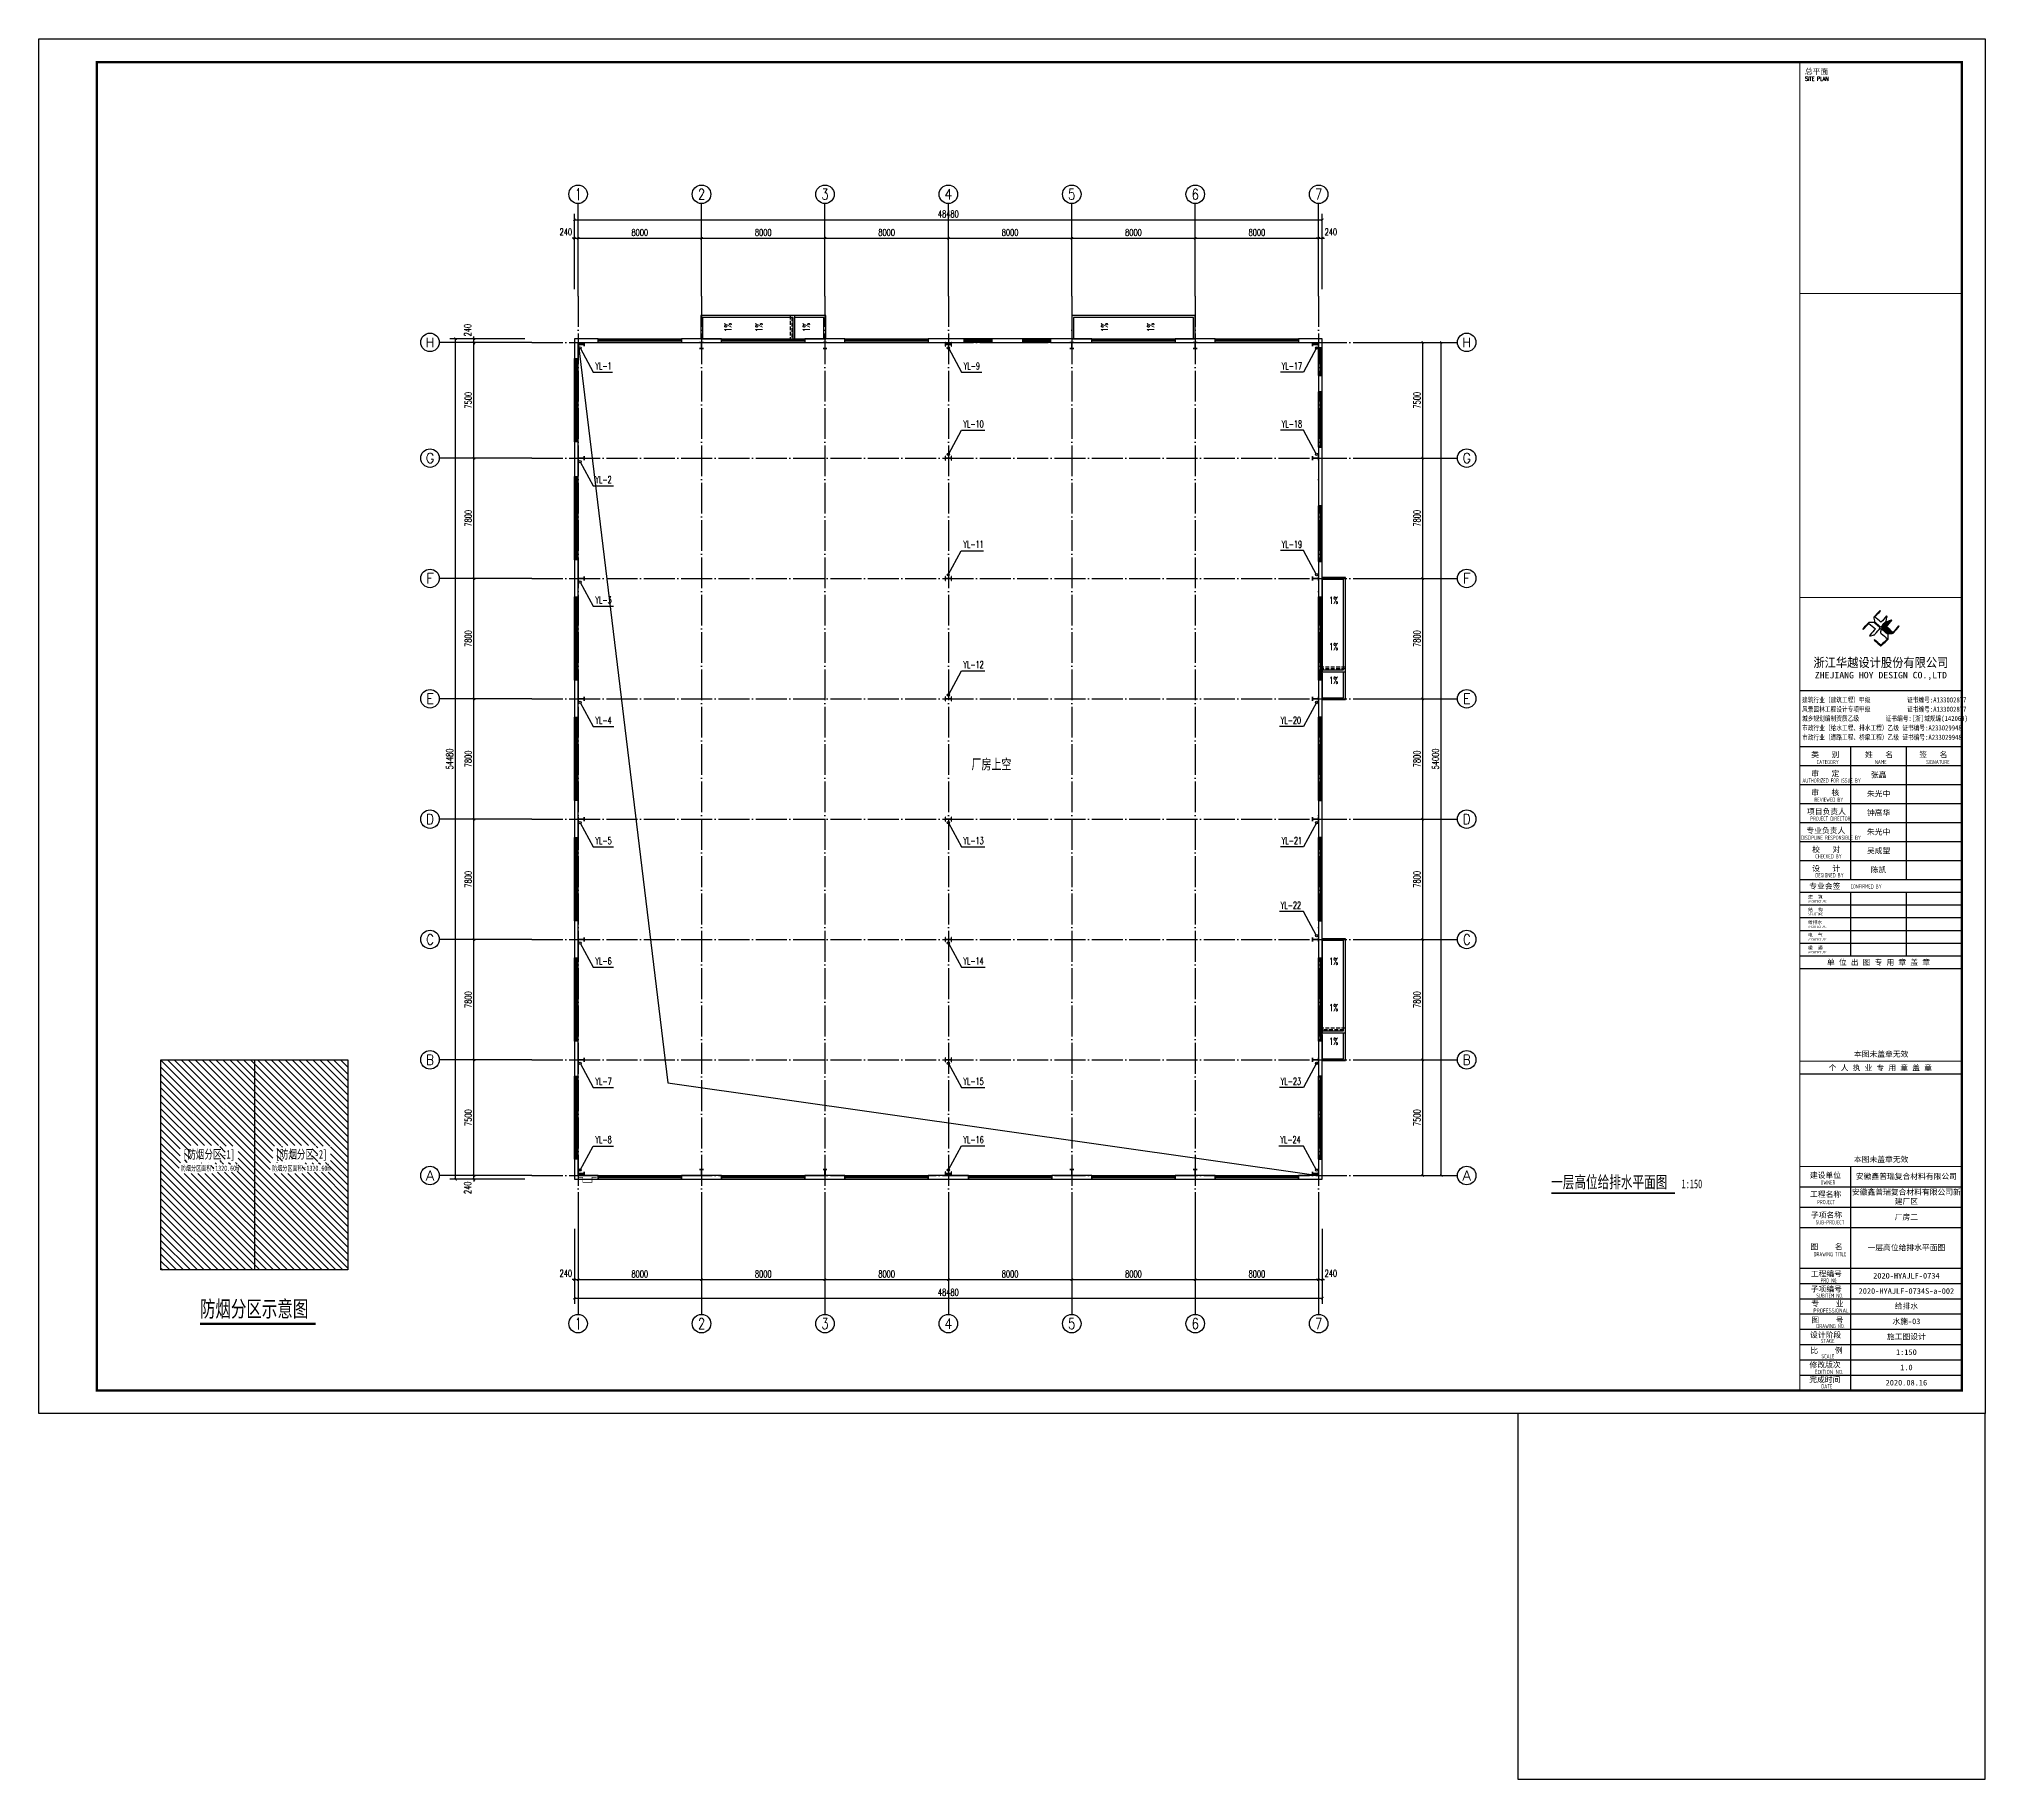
# Model space of a CAD drawing. Header units: millimetres. Extents: x 3804182 to 7463862, y 18008854 to 19247705.
# Drawn here: x 4682022 to 4808172, y 18818687 to 18931475 of the extents above; entities that cross this region are included whole.
import ezdxf
from ezdxf.enums import TextEntityAlignment as Align

# ---------------------------------------------------------------- set-up
doc = ezdxf.new("R2010")
doc.units = ezdxf.units.MM
doc.header["$LTSCALE"] = 1000
doc.header["$MEASUREMENT"] = 0
doc.linetypes.add('DASH', pattern=[0.35, 0.25, -0.1])
doc.linetypes.add('DOTE', pattern=[2.42, 2, -0.2, 0.02, -0.2])
doc.layers.get('Defpoints').update_dxf_attribs({"color": 1})
for name, color, linetype in [('0 - 填充', 251, 'Continuous'), ('00-人防文字', 140, 'Continuous'), ('AXIS_TEXT', 7, 'Continuous'), ('AXIS_外部', 171, 'Continuous'), ('COLUMN', 2, 'Continuous'), ('DIM_SYMB', 165, 'Continuous'), ('DIM_雨水', 3, 'Continuous'), ('DOTE', 250, 'DOTE'), ('PUB_TEXT', 7, 'Continuous'), ('PUB_TITLE', 4, 'Continuous'), ('TK', 4, 'Continuous'), ('TWT_TEXT', 7, 'Continuous'), ('VPIPE-雨水', 4, 'Continuous'), ('WALL-PARAPET', 6, 'Continuous'), ('WINDOW', 140, 'Continuous')]:
    doc.layers.add(name, color=color, linetype=linetype)
doc.styles.add('-宋体', font='', dxfattribs={"width": 0.8})
doc.styles.add('_TCH_AXIS', font='COMPLEX', dxfattribs={"bigfont": 'GBCBIG'})
doc.styles.add('_TCH_DIM', font='SIMPLEX', dxfattribs={"bigfont": 'GBCBIG'})
doc.styles.add('_TCH_DIM_T3', font='SIMPLEX', dxfattribs={"width": 0.705882, "bigfont": 'GBCBIG'})
doc.styles.add('_TWT_SERIAL', font='COMPLEX', dxfattribs={"width": 0.8, "height": 3, "bigfont": 'HZTXT'})
doc.styles.add('COMPLEX', font='COMPLEX')
doc.styles.add('HT', font='simhei.ttf', dxfattribs={"width": 0.7})
doc.styles.add('ROMANS', font='romans', dxfattribs={"width": 0.65, "height": 231.275})
doc.styles.add('TSSD_REIN', font='tssdeng.shx', dxfattribs={"width": 0.7, "bigfont": 'tssdchn.shx'})
doc.styles.add('图签宋体', font='', dxfattribs={"height": 300})
doc.styles.add('图签黑体', font='simhei.ttf', dxfattribs={"height": 550})
doc.styles.get('-宋体').set_extended_font_data('SimSun')
doc.styles.get('图签宋体').set_extended_font_data('NSimSun')
doc.dimstyles.new('_TCH_ARCH&&150', dxfattribs={"dimtxt": 446.25, "dimasz": 150, "dimexe": 375, "dimexo": 450, "dimgap": 150, "dimtad": 1, "dimdec": 0, "dimzin": 0, "dimdsep": 46, "dimtxsty": '_TCH_DIM_T3', "dimblk": 'ARCHTICK', "dimcen": 0.09, "dimclrt": 7, "dimazin": 2, "dimtfac": 1, "dimtdec": 0, "dimtix": 1, "dimtmove": 2, "dimatfit": 3, "dimfxl": 0, "dimtolj": 1, "dimtzin": 0, "dimarcsym": 0})

msp = doc.modelspace()

# ---------------------------------------------------------------- texts
at = {"layer": '00-人防文字', "style": 'HT', "width": 0.7}
for s, height, p in [('[', 563.3, (4691362.3, 18858899.5)), ('防烟分区', 563.29, (4691645.8, 18858899.5)), ('-1]', 563.29, (4693914.2, 18858899.5)), ('[', 563.3, (4697352.7, 18858899.5)), ('防烟分区', 563.29, (4697636.2, 18858899.5)), ('-2]', 563.29, (4699904.6, 18858899.5)), ('防烟分区面积', 337.97, (4691215.1, 18858110.9)), (':1320.60m', 337.97, (4693256.6, 18858110.9)), ('2', 169, (4694787.7, 18858335.9)), ('防烟分区面积', 337.97, (4697131.5, 18858110.9)), (':1320.60m', 337.97, (4699173.1, 18858110.9)), ('2', 169, (4700704.2, 18858335.9))]:
    msp.add_text(s, height=height, dxfattribs=at).set_placement(p)
at = {"layer": 'PUB_TEXT', "style": '_TCH_DIM', "width": 0.705882}
for p in [(4726911.1, 18912484), (4728917.1, 18912484), (4731988.5, 18912484), (4751314.1, 18912484), (4754314.1, 18912484)]:
    msp.add_text('1%%%', height=446.25, rotation=90, dxfattribs=at).set_placement(p)
at = {"layer": 'PUB_TEXT'}
for s, height, style, width, p in [('1%%%', 446.25, '_TCH_DIM', 0.705882, (4765649.4, 18894863.4)), ('1%%%', 446.25, '_TCH_DIM', 0.705882, (4765649.4, 18891863.4)), ('1%%%', 446.25, '_TCH_DIM', 0.705882, (4765649.4, 18889685.1)), ('厂房上空', 675.95, 'HT', 0.7, (4742471.8, 18884126.3)), ('1%%%', 446.25, '_TCH_DIM', 0.705882, (4765649.4, 18871463.4)), ('1%%%', 446.25, '_TCH_DIM', 0.705882, (4765649.4, 18868463.4)), ('1%%%', 446.25, '_TCH_DIM', 0.705882, (4765649.4, 18866285.1)), ('一层高位给排水平面图', 788.61, 'HT', 0.7, (4780045.8, 18856991.4)), ('1:150', 563.29, 'HT', 0.7, (4788497.2, 18856982.6)), ('防烟分区示意图', 1051.48, 'HT', 0.7, (4692457.2, 18848641.1))]:
    msp.add_text(s, height=height, dxfattribs=dict(at, style=style, width=width)).set_placement(p)
at = {"layer": 'TWT_TEXT', "style": '_TWT_SERIAL', "width": 0.64}
for s, p in [('YL-1', (4718096.2, 18910059.2)), ('YL-9', (4741961.9, 18910059.2)), ('YL-17', (4762580.4, 18910059.2)), ('YL-10', (4741946.4, 18906288.1)), ('YL-18', (4762580.4, 18906288.1)), ('YL-2', (4718089.1, 18902684.2)), ('YL-11', (4741938.8, 18898483.1)), ('YL-19', (4762580.4, 18898488.1)), ('YL-3', (4718089.1, 18894884.2)), ('YL-12', (4741946.4, 18890688.1)), ('YL-4', (4718086.6, 18887084.2)), ('YL-20', (4762515.5, 18887084.2)), ('YL-5', (4718089.1, 18879284.2)), ('YL-13', (4741946.4, 18879284.2)), ('YL-21', (4762580.4, 18879284.2)), ('YL-22', (4762515.5, 18875088.1)), ('YL-6', (4718089.1, 18871484.2)), ('YL-14', (4741944.9, 18871484.2)), ('YL-7', (4718089.1, 18863694.2)), ('YL-15', (4741946.4, 18863684.2)), ('YL-23', (4762515.5, 18863694.2)), ('YL-8', (4718089.1, 18859898.1)), ('YL-16', (4741946.4, 18859911.8)), ('YL-24', (4762489.4, 18859898.1))]:
    msp.add_text(s, height=450, dxfattribs=at).set_placement(p)

# ---------------------------------------------------------------- blocks, each defined once
blk = doc.blocks.new('A$C3ACC4A1C')
at = {"layer": 'COLUMN'}
h = blk.add_hatch(color=256, dxfattribs=at)
h.paths.add_polyline_path([(125, 400), (0, 400), (0, 388), (120, 388), (120, 200), (125, 200)])
h.paths.add_polyline_path([(250, 400), (125, 400), (125, 200), (130, 200), (130, 388), (250, 388)])
h.paths.add_polyline_path([(250, 12), (130, 12), (130, 200), (125, 200), (125, 0), (250, 0)])
h.paths.add_polyline_path([(125, 200), (120, 200), (120, 12), (0, 12), (0, 0), (125, 0)])
blk.add_lwpolyline([(0, 0), (0, 12), (120, 12), (120, 388), (0, 388), (0, 400), (250, 400), (250, 388), (130, 388), (130, 12), (250, 12), (250, 0)], close=True, dxfattribs=at)
blk = doc.blocks.new('A$C053D6479')
at = {"layer": 'PUB_TITLE'}
h = blk.add_hatch(color=256, dxfattribs=at)
h.dxf.hatch_style = 1
edge = h.paths.add_edge_path()
edge.add_spline(control_points=[(1026, 827), (1105, 920), (1188, 1008), (1266, 1102)], knot_values=[13, 13, 13, 13, 14, 14, 14, 14], degree=3, periodic=0)
edge.add_spline(control_points=[(1266, 1102), (1258, 1111), (1249, 1119), (1239, 1116)], knot_values=[12, 12, 12, 12, 13, 13, 13, 13], degree=3, periodic=0)
edge.add_spline(control_points=[(1239, 1116), (1210, 1107), (1179, 1092), (1144, 1077)], knot_values=[11, 11, 11, 11, 12, 12, 12, 12], degree=3, periodic=0)
edge.add_spline(control_points=[(1144, 1077), (1109, 1063), (1069, 1053), (1047, 1038)], knot_values=[10, 10, 10, 10, 11, 11, 11, 11], degree=3, periodic=0)
edge.add_spline(control_points=[(1047, 1038), (1028, 1026), (1007, 992), (991, 972)], knot_values=[9, 9, 9, 9, 10, 10, 10, 10], degree=3, periodic=0)
edge.add_spline(control_points=[(991, 972), (942, 913), (899, 868), (849, 810)], knot_values=[8, 8, 8, 8, 9, 9, 9, 9], degree=3, periodic=0)
edge.add_spline(control_points=[(849, 810), (842, 801), (822, 776), (822, 775)], knot_values=[7, 7, 7, 7, 8, 8, 8, 8], degree=3, periodic=0)
edge.add_spline(control_points=[(822, 775), (823, 771), (848, 752), (859, 744)], knot_values=[6, 6, 6, 6, 7, 7, 7, 7], degree=3, periodic=0)
edge.add_spline(control_points=[(859, 744), (949, 670), (1035, 592), (1122, 521)], knot_values=[5, 5, 5, 5, 6, 6, 6, 6], degree=3, periodic=0)
edge.add_spline(control_points=[(1122, 521), (1153, 527), (1185, 530), (1217, 533)], knot_values=[4, 4, 4, 4, 5, 5, 5, 5], degree=3, periodic=0)
edge.add_spline(control_points=[(1217, 533), (1246, 535), (1293, 532), (1316, 542)], knot_values=[3, 3, 3, 3, 4, 4, 4, 4], degree=3, periodic=0)
edge.add_spline(control_points=[(1316, 542), (1327, 547), (1338, 565), (1349, 579)], knot_values=[2, 2, 2, 2, 3, 3, 3, 3], degree=3, periodic=0)
edge.add_spline(control_points=[(1349, 579), (1423, 670), (1507, 759), (1572, 848)], knot_values=[1, 1, 1, 1, 2, 2, 2, 2], degree=3, periodic=0)
edge.add_spline(control_points=[(1572, 848), (1564, 852), (1561, 861), (1551, 862)], knot_values=[0, 0, 0, 0, 1, 1, 1, 1], degree=3, periodic=0)
edge.add_spline(control_points=[(1551, 862), (1469, 769), (1393, 671), (1310, 579)], knot_values=[15, 15, 15, 15, 16, 16, 16, 16], degree=3, periodic=0)
edge.add_spline(control_points=[(1310, 579), (1216, 662), (1118, 742), (1026, 827)], knot_values=[14, 14, 14, 14, 15, 15, 15, 15], degree=3, periodic=0)
at = {"layer": 'TK'}
for points, knots in [([(555, 949), (624, 891), (699, 833), (760, 773), (689, 691), (614, 604), (539, 517), (529, 505), (516, 487), (506, 482), (492, 475), (469, 472), (452, 467), (416, 456), (383, 448), (342, 438), (323, 433), (297, 422), (293, 440), (291, 452), (313, 470), (322, 480), (400, 566), (477, 652), (553, 736), (460, 815), (366, 894), (270, 970), (183, 883), (101, 791), (16, 703), (-18, 714), (9, 735), (28, 755), (103, 838), (192, 930), (266, 1005), (319, 1009), (387, 1005), (442, 1007), (456, 1008), (472, 1011), (485, 1007), (507, 1000), (534, 967), (555, 949)], [0, 0, 0, 0, 1, 1, 1, 2, 2, 2, 3, 3, 3, 4, 4, 4, 5, 5, 5, 6, 6, 6, 7, 7, 7, 8, 8, 8, 9, 9, 9, 10, 10, 10, 11, 11, 11, 12, 12, 12, 13, 13, 13, 14, 14, 14, 15, 15, 15, 15]), ([(1031, 1298), (1066, 1286), (1054, 1262), (1045, 1224), (1036, 1188), (1031, 1158), (1024, 1121), (1020, 1104), (1017, 1085), (1012, 1071), (1004, 1052), (976, 1026), (956, 1003), (906, 946), (866, 899), (814, 839), (806, 829), (789, 806), (787, 806), (777, 804), (728, 856), (719, 864), (651, 922), (580, 978), (514, 1036), (509, 1106), (488, 1176), (479, 1247), (570, 1343), (663, 1436), (758, 1526), (764, 1523), (768, 1518), (774, 1515), (693, 1422), (599, 1343), (520, 1249), (607, 1171), (698, 1096), (789, 1021), (874, 1109), (950, 1206), (1031, 1298)], [0, 0, 0, 0, 1, 1, 1, 2, 2, 2, 3, 3, 3, 4, 4, 4, 5, 5, 5, 6, 6, 6, 7, 7, 7, 8, 8, 8, 9, 9, 9, 10, 10, 10, 11, 11, 11, 12, 12, 12, 13, 13, 13, 14, 14, 14, 14]), ([(1551, 862), (1561, 861), (1564, 852), (1572, 848), (1507, 759), (1423, 670), (1349, 579), (1338, 565), (1327, 547), (1316, 542), (1293, 532), (1246, 535), (1217, 533), (1185, 530), (1153, 527), (1122, 521), (1035, 592), (949, 670), (859, 744), (848, 752), (823, 771), (822, 775), (822, 776), (842, 801), (849, 810), (899, 868), (942, 913), (991, 972), (1007, 992), (1028, 1026), (1047, 1038), (1069, 1053), (1109, 1063), (1144, 1077), (1179, 1092), (1210, 1107), (1239, 1116), (1249, 1119), (1258, 1111), (1266, 1102), (1188, 1008), (1105, 920), (1026, 827), (1118, 742), (1216, 662), (1310, 579), (1393, 671), (1469, 769), (1551, 862)], [0, 0, 0, 0, 1, 1, 1, 2, 2, 2, 3, 3, 3, 4, 4, 4, 5, 5, 5, 6, 6, 6, 7, 7, 7, 8, 8, 8, 9, 9, 9, 10, 10, 10, 11, 11, 11, 12, 12, 12, 13, 13, 13, 14, 14, 14, 15, 15, 15, 16, 16, 16, 16]), ([(1097, 490), (1100, 425), (1106, 361), (1107, 294), (1018, 207), (925, 121), (830, 33), (818, 21), (800, 0), (787, 0), (768, -1), (725, 49), (712, 60), (662, 103), (616, 143), (568, 186), (545, 207), (518, 224), (499, 250), (501, 259), (511, 261), (516, 267), (609, 192), (696, 111), (785, 33), (883, 118), (977, 208), (1070, 298), (992, 373), (892, 456), (803, 534), (791, 544), (768, 561), (766, 569), (761, 588), (776, 634), (780, 655), (785, 690), (788, 721), (795, 746), (897, 661), (998, 576), (1097, 490)], [0, 0, 0, 0, 1, 1, 1, 2, 2, 2, 3, 3, 3, 4, 4, 4, 5, 5, 5, 6, 6, 6, 7, 7, 7, 8, 8, 8, 9, 9, 9, 10, 10, 10, 11, 11, 11, 12, 12, 12, 13, 13, 13, 14, 14, 14, 14])]:
    blk.add_open_spline(points, degree=3, knots=knots, dxfattribs=at)
blk = doc.blocks.new('GeYuanFrame_63378753', base_point=(20.09, 4.53))
at = {"layer": 'PUB_TITLE'}
for points in [[(803.09, 235.33), (803.09, 292.73)], [(827.09, 235.33), (827.09, 292.73)], [(803.09, 202.33), (803.09, 229.83)], [(827.09, 202.33), (827.09, 229.83)], [(803.09, 14.53), (803.09, 111.33)]]:
    blk.add_lwpolyline(points, dxfattribs=at)
at = {"layer": 'TK'}
for p, q in [((781.09, 316.93), (851.09, 316.93)), ((781.09, 284.53), (851.09, 284.53)), ((781.09, 276.33), (851.09, 276.33)), ((781.09, 268.13), (851.09, 268.13)), ((781.09, 259.93), (851.09, 259.93)), ((781.09, 251.73), (851.09, 251.73)), ((781.09, 243.53), (851.09, 243.53)), ((781.09, 235.33), (851.09, 235.33)), ((781.09, 235.33), (851.09, 235.33)), ((781.09, 102.53), (851.09, 102.53)), ((781.09, 93.73), (851.09, 93.73)), ((781.09, 84.93), (803.09, 84.93)), ((781.09, 84.93), (851.09, 84.93)), ((781.09, 67.37), (851.09, 67.37)), ((781.09, 67.33), (851.09, 67.33)), ((781.09, 60.77), (851.09, 60.77)), ((781.09, 54.17), (851.09, 54.17)), ((781.09, 47.57), (851.09, 47.57)), ((781.09, 40.97), (851.09, 40.97)), ((781.09, 34.37), (851.09, 34.37)), ((781.09, 27.77), (851.09, 27.77)), ((781.09, 21.17), (851.09, 21.17)), ((781.09, 14.53), (851.09, 14.53))]:
    blk.add_line(p, q, dxfattribs=at)
blk.add_lwpolyline([(20.09, 4.53), (20.09, 598.53), (861.09, 598.53), (861.09, 4.53)], close=True, dxfattribs=at)
at = {"layer": 'TK', "const_width": 1}
blk.add_lwpolyline([(45.09, 588.53), (851.09, 588.53), (851.09, 14.53), (45.09, 14.53)], close=True, dxfattribs=at)
at = {"layer": 'TK'}
for points, const_width in [([(781.09, 588.53), (781.09, 14.53)], 0.4), ([(781.09, 488.5), (851.09, 488.5)], 0.35), ([(781.09, 357.14), (851.09, 357.14)], 0.35), ([(781.09, 292.73), (851.09, 292.73)], 0.35), ([(781.09, 292.73), (851.09, 292.73)], 0.35), ([(781.09, 235.33), (851.09, 235.33)], 0.35), ([(781.09, 202.33), (851.09, 202.33)], 0.35), ([(781.09, 156.83), (851.09, 156.83)], 0.35), ([(781.09, 111.33), (851.09, 111.33)], 0.35), ([(781.09, 67.37), (851.09, 67.37)], 0.35)]:
    blk.add_lwpolyline(points, dxfattribs=dict(at, const_width=const_width))
for points in [[(781.09, 292.73), (851.09, 292.73)], [(781.09, 235.33), (851.09, 235.33)], [(781.09, 229.83), (851.09, 229.83)], [(781.09, 224.33), (851.09, 224.33)], [(781.09, 218.83), (851.09, 218.83)], [(781.09, 213.33), (851.09, 213.33)], [(781.09, 207.83), (851.09, 207.83)], [(781.09, 202.33), (851.09, 202.33)], [(781.09, 196.83), (851.09, 196.83)], [(781.09, 151.33), (851.09, 151.33)]]:
    blk.add_lwpolyline(points, dxfattribs=at)
at = {"layer": 'PUB_TITLE', "xscale": 0.01000000000021828, "yscale": 0.01000000000021828, "zscale": 0.01}
blk.add_blockref('A$C053D6479', (808.19, 336.27), dxfattribs=at)
at = {"layer": 'TK', "style": '图签宋体'}
for s, height, p in [('总平面', 2.4, (783.23, 583.28)), ('类   别', 2.4, (785.97, 288.09)), ('姓   名', 2.4, (809.2, 288.09)), ('签   名', 2.4, (832.68, 288.09)), ('审   定', 2.4, (785.97, 279.89)), ('审   核', 2.4, (785.97, 271.69)), ('项目负责人', 2.4, (784.13, 263.49)), ('专业负责人', 2.4, (783.89, 255.29)), ('校   对', 2.4, (786.38, 247.09)), ('设   计', 2.4, (786.36, 238.89)), ('建  筑', 1.44, (784.61, 227.11)), ('专业会签', 2.4, (785.12, 231.24)), ('结  构', 1.44, (784.61, 221.61)), ('给排水', 1.44, (784.61, 216.11)), ('电  气', 1.44, (784.61, 210.61)), ('暖  通', 1.44, (784.61, 205.11)), ('单 位 出 图 专 用 章 盖 章', 2.4, (792.72, 198.35)), ('本图未盖章无效', 2.4, (804.43, 158.7)), ('个 人 执 业 专 用 章 盖 章', 2.4, (793.52, 152.77)), ('本图未盖章无效', 2.4, (804.43, 113.2)), ('建设单位', 2.4, (785.39, 106.33)), ('工程名称', 2.4, (785.47, 98.12)), ('子项名称', 2.4, (785.85, 89.14)), ('图    名', 2.4, (785.63, 75.5)), ('工程编号', 2.4, (785.77, 63.77)), ('子项编号', 2.4, (785.77, 57.19)), ('专    业', 2.4, (786.01, 50.88)), ('图    号', 2.4, (786.02, 43.77)), ('设计阶段', 2.4, (785.45, 37.32)), ('修改版次', 2.4, (785.24, 24.41)), ('比    例', 2.4, (785.59, 30.63)), ('完成时间', 2.4, (785.11, 18.02))]:
    blk.add_text(s, height=height, dxfattribs=at).set_placement(p)
at = {"layer": 'TK'}
for s, height, style, width, p in [('SITE PLAN', 1.697, 'ROMANS', 0.76, (783.35, 580.49)), ('建筑行业（建筑工程）甲级           证书编号:A133002877', 2.2, '-宋体', 0.8, (782, 311.83)), ('风景园林工程设计专项甲级           证书编号:A133002877', 2.2, '-宋体', 0.8, (782, 307.81)), ('城乡规划编制资质乙级        证书编号:[浙]城规编(142069)', 2.2, '-宋体', 0.8, (782, 303.82)), ('市政行业（给水工程、排水工程）乙级 证书编号:A233029948', 2.2, '-宋体', 0.8, (782, 299.74)), ('市政行业（道路工程、桥梁工程）乙级 证书编号:A233029948', 2.2, '-宋体', 0.8, (782, 295.69)), ('CATEGORY', 1.8, 'TSSD_REIN', 0.7, (788.32, 285.17)), ('NAME', 1.8, 'TSSD_REIN', 0.7, (813.51, 285.17)), ('SIGNATURE', 1.8, 'TSSD_REIN', 0.7, (835.66, 285.17)), ('AUTHORIZED FOR ISSUE BY', 1.8, 'TSSD_REIN', 0.7, (782.12, 277.17)), ('REVIEWED BY', 1.8, 'TSSD_REIN', 0.7, (787.36, 268.91)), ('PROJECT DIRECTOR', 1.8, 'TSSD_REIN', 0.7, (785.55, 260.74)), ('DISCIPLINE RESPONSIBLE BY', 1.8, 'TSSD_REIN', 0.7, (781.57, 252.48)), ('CHECKED BY', 1.8, 'TSSD_REIN', 0.7, (787.75, 244.44)), ('DESIGNED BY', 1.8, 'TSSD_REIN', 0.7, (787.76, 236.27)), ('CONFIRMED BY', 1.8, 'TSSD_REIN', 0.7, (802.94, 231.42)), ('ARCHITECTURE', 1.08, 'TSSD_REIN', 0.7, (784.65, 225.34)), ('STRUCTURE', 1.08, 'TSSD_REIN', 0.7, (784.65, 219.84)), ('ARCHITECTURE', 1.08, 'TSSD_REIN', 0.7, (784.65, 214.34)), ('ARCHITECTURE', 1.08, 'TSSD_REIN', 0.7, (784.65, 208.84)), ('ARCHITECTURE', 1.08, 'TSSD_REIN', 0.7, (784.65, 203.34)), ('OWNER', 1.8, 'TSSD_REIN', 0.7, (789.98, 103.48)), ('PROJECT', 1.8, 'TSSD_REIN', 0.7, (788.52, 95.02)), ('SUB-PROJECT', 1.8, 'TSSD_REIN', 0.7, (787.86, 86.3)), ('DRAWING TITLE', 1.8, 'TSSD_REIN', 0.7, (786.97, 72.53)), ('PRO N0.', 1.8, 'TSSD_REIN', 0.7, (790.01, 61.15)), ('SUBITEM NO.', 1.8, 'TSSD_REIN', 0.7, (788.15, 54.58)), ('PROFESSIONAL', 1.8, 'TSSD_REIN', 0.8, (786.88, 48.15)), ('DRAWING NO.', 1.8, 'TSSD_REIN', 0.7, (788.19, 41.45)), ('STAGE', 1.8, 'TSSD_REIN', 0.7, (790.09, 35.03)), ('SCALE', 1.8, 'TSSD_REIN', 0.7, (790.38, 28.42)), ('EDITION NO.', 1.8, 'TSSD_REIN', 0.8, (787.53, 21.64)), ('DATE', 1.8, 'TSSD_REIN', 0.7, (790.33, 15.45))]:
    blk.add_text(s, height=height, dxfattribs=dict(at, style=style, width=width)).set_placement(p)
for s, height, style, width, p in [('浙江华越设计股份有限公司', 3.96, 'HT', 0.9, (816.07, 329.16)), ('ZHEJIANG HOY DESIGN CO.,LTD', 2.8, '图签黑体', 1.11, (816.06, 323.29))]:
    blk.add_text(s, height=height, dxfattribs=dict(at, style=style, width=width)).set_placement(p, align=Align.MIDDLE)
at = {"layer": 'TK', "char_height": 2.4, "attachment_point": 5, "style": '图签宋体'}
for s, insert, width in [('张矗', (815.09, 280.4), 24), ('朱光中', (815.09, 272.23), 24), ('钟高华', (815.09, 264.03), 24), ('朱光中', (815.09, 255.76), 24), ('吴成望', (815.09, 247.63), 24), ('陈凯', (815.09, 239.43), 24), ('安徽鑫普瑞复合材料有限公司新建厂区', (827.09, 98.13), 48), ('安徽鑫普瑞复合材料有限公司', (827.09, 106.93), 48), ('厂房二', (827.09, 89.33), 48), ('一层高位给排水平面图', (827.09, 76.13), 48), ('2020-HYAJLF-0734', (827.09, 64.07), 48), ('2020-HYAJLF-0734S-a-002', (827.09, 57.47), 48), ('给排水', (827.09, 50.87), 48), ('水施-03', (827.09, 44.27), 48), ('施工图设计', (827.09, 37.67), 48), ('1:150', (827.09, 31.07), 48), ('1.0', (827.09, 24.47), 48), ('2020.08.16', (827.09, 17.88), 48)]:
    blk.add_mtext(s, dxfattribs=dict(at, insert=insert, width=width))
blk = doc.blocks.new('_ArchTick')
at = {"color": 0, "linetype": 'ByBlock', "const_width": 0.4}
blk.add_lwpolyline([(-0.5, -0.5), (0.5, 0.5)], dxfattribs=at)
blk = doc.blocks.new('*D113')
at = {"layer": 'AXIS_外部', "color": 0, "lineweight": -2}
for p, q in [((4716732, 18915256), (4716732, 18918931)), ((4716972, 18915256), (4716972, 18918931)), ((4716732, 18918556), (4716582, 18918556)), ((4716732, 18918556), (4716972, 18918556)), ((4716972, 18918556), (4717122, 18918556))]:
    blk.add_line(p, q, dxfattribs=at)
at = {"layer": 'Defpoints', "color": 0}
for p in [(4716972, 18918556), (4716732, 18914806), (4716972, 18914806)]:
    blk.add_point(p, dxfattribs=at)
at = {"layer": 'AXIS_外部', "color": 0, "lineweight": -2, "xscale": 150, "yscale": 150, "zscale": 150}
blk.add_blockref('_ArchTick', (4716732, 18918556), dxfattribs=at)
at = {"layer": 'AXIS_外部', "color": 0, "lineweight": -2, "xscale": 150, "yscale": 150, "zscale": 150, "rotation": 180}
blk.add_blockref('_ArchTick', (4716972, 18918556), dxfattribs=at)
at = {"layer": 'AXIS_外部', "color": 7, "insert": (4716177, 18918969), "char_height": 446.2, "attachment_point": 5, "style": '_TCH_DIM_T3'}
blk.add_mtext('\\A1;240', dxfattribs=at)
blk = doc.blocks.new('*D114')
at = {"layer": 'AXIS_外部', "color": 0, "lineweight": -2}
for p, q in [((4716972, 18915256), (4716972, 18918931)), ((4724972, 18915256), (4724972, 18918931)), ((4716972, 18918556), (4724972, 18918556))]:
    blk.add_line(p, q, dxfattribs=at)
at = {"layer": 'Defpoints', "color": 0}
for p in [(4724972, 18918556), (4716972, 18914806), (4724972, 18914806)]:
    blk.add_point(p, dxfattribs=at)
at = {"layer": 'AXIS_外部', "color": 0, "lineweight": -2, "xscale": 150, "yscale": 150, "zscale": 150, "rotation": 180}
blk.add_blockref('_ArchTick', (4716972, 18918556), dxfattribs=at)
at = {"layer": 'AXIS_外部', "color": 0, "lineweight": -2, "xscale": 150, "yscale": 150, "zscale": 150}
blk.add_blockref('_ArchTick', (4724972, 18918556), dxfattribs=at)
at = {"layer": 'AXIS_外部', "color": 7, "insert": (4720972, 18918929), "char_height": 446.2, "attachment_point": 5, "style": '_TCH_DIM_T3'}
blk.add_mtext('\\A1;8000', dxfattribs=at)
blk = doc.blocks.new('*D115')
at = {"layer": 'AXIS_外部', "color": 0, "lineweight": -2}
for p, q in [((4724972, 18915256), (4724972, 18918931)), ((4732972, 18915256), (4732972, 18918931)), ((4724972, 18918556), (4732972, 18918556))]:
    blk.add_line(p, q, dxfattribs=at)
at = {"layer": 'Defpoints', "color": 0}
for p in [(4732972, 18918556), (4724972, 18914806), (4732972, 18914806)]:
    blk.add_point(p, dxfattribs=at)
at = {"layer": 'AXIS_外部', "color": 0, "lineweight": -2, "xscale": 150, "yscale": 150, "zscale": 150, "rotation": 180}
blk.add_blockref('_ArchTick', (4724972, 18918556), dxfattribs=at)
at = {"layer": 'AXIS_外部', "color": 0, "lineweight": -2, "xscale": 150, "yscale": 150, "zscale": 150}
blk.add_blockref('_ArchTick', (4732972, 18918556), dxfattribs=at)
at = {"layer": 'AXIS_外部', "color": 7, "insert": (4728972, 18918929), "char_height": 446.2, "attachment_point": 5, "style": '_TCH_DIM_T3'}
blk.add_mtext('\\A1;8000', dxfattribs=at)
blk = doc.blocks.new('*D116')
at = {"layer": 'AXIS_外部', "color": 0, "lineweight": -2}
for p, q in [((4732972, 18915256), (4732972, 18918931)), ((4740972, 18915256), (4740972, 18918931)), ((4732972, 18918556), (4740972, 18918556))]:
    blk.add_line(p, q, dxfattribs=at)
at = {"layer": 'Defpoints', "color": 0}
for p in [(4740972, 18918556), (4732972, 18914806), (4740972, 18914806)]:
    blk.add_point(p, dxfattribs=at)
at = {"layer": 'AXIS_外部', "color": 0, "lineweight": -2, "xscale": 150, "yscale": 150, "zscale": 150, "rotation": 180}
blk.add_blockref('_ArchTick', (4732972, 18918556), dxfattribs=at)
at = {"layer": 'AXIS_外部', "color": 0, "lineweight": -2, "xscale": 150, "yscale": 150, "zscale": 150}
blk.add_blockref('_ArchTick', (4740972, 18918556), dxfattribs=at)
at = {"layer": 'AXIS_外部', "color": 7, "insert": (4736972, 18918929), "char_height": 446.2, "attachment_point": 5, "style": '_TCH_DIM_T3'}
blk.add_mtext('\\A1;8000', dxfattribs=at)
blk = doc.blocks.new('*D117')
at = {"layer": 'AXIS_外部', "color": 0, "lineweight": -2}
for p, q in [((4740972, 18915256), (4740972, 18918931)), ((4748972, 18915256), (4748972, 18918931)), ((4740972, 18918556), (4748972, 18918556))]:
    blk.add_line(p, q, dxfattribs=at)
at = {"layer": 'Defpoints', "color": 0}
for p in [(4748972, 18918556), (4740972, 18914806), (4748972, 18914806)]:
    blk.add_point(p, dxfattribs=at)
at = {"layer": 'AXIS_外部', "color": 0, "lineweight": -2, "xscale": 150, "yscale": 150, "zscale": 150, "rotation": 180}
blk.add_blockref('_ArchTick', (4740972, 18918556), dxfattribs=at)
at = {"layer": 'AXIS_外部', "color": 0, "lineweight": -2, "xscale": 150, "yscale": 150, "zscale": 150}
blk.add_blockref('_ArchTick', (4748972, 18918556), dxfattribs=at)
at = {"layer": 'AXIS_外部', "color": 7, "insert": (4744972, 18918929), "char_height": 446.2, "attachment_point": 5, "style": '_TCH_DIM_T3'}
blk.add_mtext('\\A1;8000', dxfattribs=at)
blk = doc.blocks.new('*D118')
at = {"layer": 'AXIS_外部', "color": 0, "lineweight": -2}
for p, q in [((4748972, 18915256), (4748972, 18918931)), ((4756972, 18915256), (4756972, 18918931)), ((4748972, 18918556), (4756972, 18918556))]:
    blk.add_line(p, q, dxfattribs=at)
at = {"layer": 'Defpoints', "color": 0}
for p in [(4756972, 18918556), (4748972, 18914806), (4756972, 18914806)]:
    blk.add_point(p, dxfattribs=at)
at = {"layer": 'AXIS_外部', "color": 0, "lineweight": -2, "xscale": 150, "yscale": 150, "zscale": 150, "rotation": 180}
blk.add_blockref('_ArchTick', (4748972, 18918556), dxfattribs=at)
at = {"layer": 'AXIS_外部', "color": 0, "lineweight": -2, "xscale": 150, "yscale": 150, "zscale": 150}
blk.add_blockref('_ArchTick', (4756972, 18918556), dxfattribs=at)
at = {"layer": 'AXIS_外部', "color": 7, "insert": (4752972, 18918929), "char_height": 446.2, "attachment_point": 5, "style": '_TCH_DIM_T3'}
blk.add_mtext('\\A1;8000', dxfattribs=at)
blk = doc.blocks.new('*D119')
at = {"layer": 'AXIS_外部', "color": 0, "lineweight": -2}
for p, q in [((4756972, 18915256), (4756972, 18918931)), ((4764972, 18915256), (4764972, 18918931)), ((4756972, 18918556), (4764972, 18918556))]:
    blk.add_line(p, q, dxfattribs=at)
at = {"layer": 'Defpoints', "color": 0}
for p in [(4764972, 18918556), (4756972, 18914806), (4764972, 18914806)]:
    blk.add_point(p, dxfattribs=at)
at = {"layer": 'AXIS_外部', "color": 0, "lineweight": -2, "xscale": 150, "yscale": 150, "zscale": 150, "rotation": 180}
blk.add_blockref('_ArchTick', (4756972, 18918556), dxfattribs=at)
at = {"layer": 'AXIS_外部', "color": 0, "lineweight": -2, "xscale": 150, "yscale": 150, "zscale": 150}
blk.add_blockref('_ArchTick', (4764972, 18918556), dxfattribs=at)
at = {"layer": 'AXIS_外部', "color": 7, "insert": (4760972, 18918929), "char_height": 446.2, "attachment_point": 5, "style": '_TCH_DIM_T3'}
blk.add_mtext('\\A1;8000', dxfattribs=at)
blk = doc.blocks.new('*D120')
at = {"layer": 'AXIS_外部', "color": 0, "lineweight": -2}
for p, q in [((4764972, 18915256), (4764972, 18918931)), ((4765212, 18915256), (4765212, 18918931)), ((4764972, 18918556), (4764822, 18918556)), ((4764972, 18918556), (4765212, 18918556)), ((4765212, 18918556), (4765362, 18918556))]:
    blk.add_line(p, q, dxfattribs=at)
at = {"layer": 'Defpoints', "color": 0}
for p in [(4765212, 18918556), (4764972, 18914806), (4765212, 18914806)]:
    blk.add_point(p, dxfattribs=at)
at = {"layer": 'AXIS_外部', "color": 0, "lineweight": -2, "xscale": 150, "yscale": 150, "zscale": 150}
blk.add_blockref('_ArchTick', (4764972, 18918556), dxfattribs=at)
at = {"layer": 'AXIS_外部', "color": 0, "lineweight": -2, "xscale": 150, "yscale": 150, "zscale": 150, "rotation": 180}
blk.add_blockref('_ArchTick', (4765212, 18918556), dxfattribs=at)
at = {"layer": 'AXIS_外部', "color": 7, "insert": (4765767, 18918969), "char_height": 446.2, "attachment_point": 5, "style": '_TCH_DIM_T3'}
blk.add_mtext('\\A1;240', dxfattribs=at)
blk = doc.blocks.new('*D121')
at = {"layer": 'AXIS_外部', "color": 0, "lineweight": -2}
for p, q in [((4716732, 18915256), (4716732, 18920131)), ((4765212, 18915256), (4765212, 18920131)), ((4716732, 18919756), (4765212, 18919756))]:
    blk.add_line(p, q, dxfattribs=at)
at = {"layer": 'Defpoints', "color": 0}
for p in [(4765212, 18919756), (4716732, 18914806), (4765212, 18914806)]:
    blk.add_point(p, dxfattribs=at)
at = {"layer": 'AXIS_外部', "color": 0, "lineweight": -2, "xscale": 150, "yscale": 150, "zscale": 150, "rotation": 180}
blk.add_blockref('_ArchTick', (4716732, 18919756), dxfattribs=at)
at = {"layer": 'AXIS_外部', "color": 0, "lineweight": -2, "xscale": 150, "yscale": 150, "zscale": 150}
blk.add_blockref('_ArchTick', (4765212, 18919756), dxfattribs=at)
at = {"layer": 'AXIS_外部', "color": 7, "insert": (4740972, 18920129), "char_height": 446.2, "attachment_point": 5, "style": '_TCH_DIM_T3'}
blk.add_mtext('\\A1;48480', dxfattribs=at)
blk = doc.blocks.new('*D122')
at = {"layer": 'AXIS_外部', "color": 0, "lineweight": -2}
for p, q in [((4768422, 18865306), (4772097, 18865306)), ((4771722, 18857806), (4771722, 18865306)), ((4768422, 18857806), (4772097, 18857806))]:
    blk.add_line(p, q, dxfattribs=at)
at = {"layer": 'Defpoints', "color": 0}
for p in [(4767972, 18865306), (4771722, 18865306), (4767972, 18857806)]:
    blk.add_point(p, dxfattribs=at)
at = {"layer": 'AXIS_外部', "color": 0, "lineweight": -2, "xscale": 150, "yscale": 150, "zscale": 150}
for p, rotation in [((4771722, 18865306), 90), ((4771722, 18857806), 270)]:
    blk.add_blockref('_ArchTick', p, dxfattribs=dict(at, rotation=rotation))
at = {"layer": 'AXIS_外部', "color": 7, "insert": (4771348, 18861556), "char_height": 446.2, "attachment_point": 5, "rotation": 90, "style": '_TCH_DIM_T3'}
blk.add_mtext('\\A1;7500', dxfattribs=at)
blk = doc.blocks.new('*D123')
at = {"layer": 'AXIS_外部', "color": 0, "lineweight": -2}
for p, q in [((4768422, 18873106), (4772097, 18873106)), ((4771722, 18865306), (4771722, 18873106)), ((4768422, 18865306), (4772097, 18865306))]:
    blk.add_line(p, q, dxfattribs=at)
at = {"layer": 'Defpoints', "color": 0}
for p in [(4767972, 18873106), (4771722, 18873106), (4767972, 18865306)]:
    blk.add_point(p, dxfattribs=at)
at = {"layer": 'AXIS_外部', "color": 0, "lineweight": -2, "xscale": 150, "yscale": 150, "zscale": 150}
for p, rotation in [((4771722, 18873106), 90), ((4771722, 18865306), 270)]:
    blk.add_blockref('_ArchTick', p, dxfattribs=dict(at, rotation=rotation))
at = {"layer": 'AXIS_外部', "color": 7, "insert": (4771348, 18869206), "char_height": 446.2, "attachment_point": 5, "rotation": 90, "style": '_TCH_DIM_T3'}
blk.add_mtext('\\A1;7800', dxfattribs=at)
blk = doc.blocks.new('*D124')
at = {"layer": 'AXIS_外部', "color": 0, "lineweight": -2}
for p, q in [((4768422, 18880906), (4772097, 18880906)), ((4771722, 18873106), (4771722, 18880906)), ((4768422, 18873106), (4772097, 18873106))]:
    blk.add_line(p, q, dxfattribs=at)
at = {"layer": 'Defpoints', "color": 0}
for p in [(4767972, 18880906), (4771722, 18880906), (4767972, 18873106)]:
    blk.add_point(p, dxfattribs=at)
at = {"layer": 'AXIS_外部', "color": 0, "lineweight": -2, "xscale": 150, "yscale": 150, "zscale": 150}
for p, rotation in [((4771722, 18880906), 90), ((4771722, 18873106), 270)]:
    blk.add_blockref('_ArchTick', p, dxfattribs=dict(at, rotation=rotation))
at = {"layer": 'AXIS_外部', "color": 7, "insert": (4771348, 18877006), "char_height": 446.2, "attachment_point": 5, "rotation": 90, "style": '_TCH_DIM_T3'}
blk.add_mtext('\\A1;7800', dxfattribs=at)
blk = doc.blocks.new('*D125')
at = {"layer": 'AXIS_外部', "color": 0, "lineweight": -2}
for p, q in [((4768422, 18888706), (4772097, 18888706)), ((4771722, 18880906), (4771722, 18888706)), ((4768422, 18880906), (4772097, 18880906))]:
    blk.add_line(p, q, dxfattribs=at)
at = {"layer": 'Defpoints', "color": 0}
for p in [(4767972, 18888706), (4771722, 18888706), (4767972, 18880906)]:
    blk.add_point(p, dxfattribs=at)
at = {"layer": 'AXIS_外部', "color": 0, "lineweight": -2, "xscale": 150, "yscale": 150, "zscale": 150}
for p, rotation in [((4771722, 18888706), 90), ((4771722, 18880906), 270)]:
    blk.add_blockref('_ArchTick', p, dxfattribs=dict(at, rotation=rotation))
at = {"layer": 'AXIS_外部', "color": 7, "insert": (4771348, 18884806), "char_height": 446.2, "attachment_point": 5, "rotation": 90, "style": '_TCH_DIM_T3'}
blk.add_mtext('\\A1;7800', dxfattribs=at)
blk = doc.blocks.new('*D126')
at = {"layer": 'AXIS_外部', "color": 0, "lineweight": -2}
for p, q in [((4768422, 18896506), (4772097, 18896506)), ((4771722, 18888706), (4771722, 18896506)), ((4768422, 18888706), (4772097, 18888706))]:
    blk.add_line(p, q, dxfattribs=at)
at = {"layer": 'Defpoints', "color": 0}
for p in [(4767972, 18896506), (4771722, 18896506), (4767972, 18888706)]:
    blk.add_point(p, dxfattribs=at)
at = {"layer": 'AXIS_外部', "color": 0, "lineweight": -2, "xscale": 150, "yscale": 150, "zscale": 150}
for p, rotation in [((4771722, 18896506), 90), ((4771722, 18888706), 270)]:
    blk.add_blockref('_ArchTick', p, dxfattribs=dict(at, rotation=rotation))
at = {"layer": 'AXIS_外部', "color": 7, "insert": (4771348, 18892606), "char_height": 446.2, "attachment_point": 5, "rotation": 90, "style": '_TCH_DIM_T3'}
blk.add_mtext('\\A1;7800', dxfattribs=at)
blk = doc.blocks.new('*D127')
at = {"layer": 'AXIS_外部', "color": 0, "lineweight": -2}
for p, q in [((4768422, 18904306), (4772097, 18904306)), ((4771722, 18896506), (4771722, 18904306)), ((4768422, 18896506), (4772097, 18896506))]:
    blk.add_line(p, q, dxfattribs=at)
at = {"layer": 'Defpoints', "color": 0}
for p in [(4767972, 18904306), (4771722, 18904306), (4767972, 18896506)]:
    blk.add_point(p, dxfattribs=at)
at = {"layer": 'AXIS_外部', "color": 0, "lineweight": -2, "xscale": 150, "yscale": 150, "zscale": 150}
for p, rotation in [((4771722, 18904306), 90), ((4771722, 18896506), 270)]:
    blk.add_blockref('_ArchTick', p, dxfattribs=dict(at, rotation=rotation))
at = {"layer": 'AXIS_外部', "color": 7, "insert": (4771348, 18900406), "char_height": 446.2, "attachment_point": 5, "rotation": 90, "style": '_TCH_DIM_T3'}
blk.add_mtext('\\A1;7800', dxfattribs=at)
blk = doc.blocks.new('*D128')
at = {"layer": 'AXIS_外部', "color": 0, "lineweight": -2}
for p, q in [((4768422, 18911806), (4772097, 18911806)), ((4771722, 18904306), (4771722, 18911806)), ((4768422, 18904306), (4772097, 18904306))]:
    blk.add_line(p, q, dxfattribs=at)
at = {"layer": 'Defpoints', "color": 0}
for p in [(4767972, 18911806), (4771722, 18911806), (4767972, 18904306)]:
    blk.add_point(p, dxfattribs=at)
at = {"layer": 'AXIS_外部', "color": 0, "lineweight": -2, "xscale": 150, "yscale": 150, "zscale": 150}
for p, rotation in [((4771722, 18911806), 90), ((4771722, 18904306), 270)]:
    blk.add_blockref('_ArchTick', p, dxfattribs=dict(at, rotation=rotation))
at = {"layer": 'AXIS_外部', "color": 7, "insert": (4771348, 18908056), "char_height": 446.2, "attachment_point": 5, "rotation": 90, "style": '_TCH_DIM_T3'}
blk.add_mtext('\\A1;7500', dxfattribs=at)
blk = doc.blocks.new('*D129')
at = {"layer": 'AXIS_外部', "color": 0, "lineweight": -2}
for p, q in [((4768422, 18911806), (4773297, 18911806)), ((4772922, 18857806), (4772922, 18911806)), ((4768422, 18857806), (4773297, 18857806))]:
    blk.add_line(p, q, dxfattribs=at)
at = {"layer": 'Defpoints', "color": 0}
for p in [(4767972, 18911806), (4772922, 18911806), (4767972, 18857806)]:
    blk.add_point(p, dxfattribs=at)
at = {"layer": 'AXIS_外部', "color": 0, "lineweight": -2, "xscale": 150, "yscale": 150, "zscale": 150}
for p, rotation in [((4772922, 18911806), 90), ((4772922, 18857806), 270)]:
    blk.add_blockref('_ArchTick', p, dxfattribs=dict(at, rotation=rotation))
at = {"layer": 'AXIS_外部', "color": 7, "insert": (4772548, 18884806), "char_height": 446.2, "attachment_point": 5, "rotation": 90, "style": '_TCH_DIM_T3'}
blk.add_mtext('\\A1;54000', dxfattribs=at)
blk = doc.blocks.new('*D130')
at = {"layer": 'AXIS_外部', "color": 0, "lineweight": -2}
for p, q in [((4716732, 18854356), (4716732, 18850681)), ((4716972, 18854356), (4716972, 18850681)), ((4716732, 18851056), (4716582, 18851056)), ((4716732, 18851056), (4716972, 18851056)), ((4716972, 18851056), (4717122, 18851056))]:
    blk.add_line(p, q, dxfattribs=at)
at = {"layer": 'Defpoints', "color": 0}
for p in [(4716732, 18854806), (4716972, 18854806), (4716972, 18851056)]:
    blk.add_point(p, dxfattribs=at)
at = {"layer": 'AXIS_外部', "color": 0, "lineweight": -2, "xscale": 150, "yscale": 150, "zscale": 150}
blk.add_blockref('_ArchTick', (4716732, 18851056), dxfattribs=at)
at = {"layer": 'AXIS_外部', "color": 0, "lineweight": -2, "xscale": 150, "yscale": 150, "zscale": 150, "rotation": 180}
blk.add_blockref('_ArchTick', (4716972, 18851056), dxfattribs=at)
at = {"layer": 'AXIS_外部', "color": 7, "insert": (4716177, 18851469), "char_height": 446.2, "attachment_point": 5, "style": '_TCH_DIM_T3'}
blk.add_mtext('\\A1;240', dxfattribs=at)
blk = doc.blocks.new('*D131')
at = {"layer": 'AXIS_外部', "color": 0, "lineweight": -2}
for p, q in [((4716972, 18854356), (4716972, 18850681)), ((4724972, 18854356), (4724972, 18850681)), ((4716972, 18851056), (4724972, 18851056))]:
    blk.add_line(p, q, dxfattribs=at)
at = {"layer": 'Defpoints', "color": 0}
for p in [(4716972, 18854806), (4724972, 18854806), (4724972, 18851056)]:
    blk.add_point(p, dxfattribs=at)
at = {"layer": 'AXIS_外部', "color": 0, "lineweight": -2, "xscale": 150, "yscale": 150, "zscale": 150, "rotation": 180}
blk.add_blockref('_ArchTick', (4716972, 18851056), dxfattribs=at)
at = {"layer": 'AXIS_外部', "color": 0, "lineweight": -2, "xscale": 150, "yscale": 150, "zscale": 150}
blk.add_blockref('_ArchTick', (4724972, 18851056), dxfattribs=at)
at = {"layer": 'AXIS_外部', "color": 7, "insert": (4720972, 18851429), "char_height": 446.2, "attachment_point": 5, "style": '_TCH_DIM_T3'}
blk.add_mtext('\\A1;8000', dxfattribs=at)
blk = doc.blocks.new('*D132')
at = {"layer": 'AXIS_外部', "color": 0, "lineweight": -2}
for p, q in [((4724972, 18854356), (4724972, 18850681)), ((4732972, 18854356), (4732972, 18850681)), ((4724972, 18851056), (4732972, 18851056))]:
    blk.add_line(p, q, dxfattribs=at)
at = {"layer": 'Defpoints', "color": 0}
for p in [(4724972, 18854806), (4732972, 18854806), (4732972, 18851056)]:
    blk.add_point(p, dxfattribs=at)
at = {"layer": 'AXIS_外部', "color": 0, "lineweight": -2, "xscale": 150, "yscale": 150, "zscale": 150, "rotation": 180}
blk.add_blockref('_ArchTick', (4724972, 18851056), dxfattribs=at)
at = {"layer": 'AXIS_外部', "color": 0, "lineweight": -2, "xscale": 150, "yscale": 150, "zscale": 150}
blk.add_blockref('_ArchTick', (4732972, 18851056), dxfattribs=at)
at = {"layer": 'AXIS_外部', "color": 7, "insert": (4728972, 18851429), "char_height": 446.2, "attachment_point": 5, "style": '_TCH_DIM_T3'}
blk.add_mtext('\\A1;8000', dxfattribs=at)
blk = doc.blocks.new('*D133')
at = {"layer": 'AXIS_外部', "color": 0, "lineweight": -2}
for p, q in [((4732972, 18854356), (4732972, 18850681)), ((4740972, 18854356), (4740972, 18850681)), ((4732972, 18851056), (4740972, 18851056))]:
    blk.add_line(p, q, dxfattribs=at)
at = {"layer": 'Defpoints', "color": 0}
for p in [(4732972, 18854806), (4740972, 18854806), (4740972, 18851056)]:
    blk.add_point(p, dxfattribs=at)
at = {"layer": 'AXIS_外部', "color": 0, "lineweight": -2, "xscale": 150, "yscale": 150, "zscale": 150, "rotation": 180}
blk.add_blockref('_ArchTick', (4732972, 18851056), dxfattribs=at)
at = {"layer": 'AXIS_外部', "color": 0, "lineweight": -2, "xscale": 150, "yscale": 150, "zscale": 150}
blk.add_blockref('_ArchTick', (4740972, 18851056), dxfattribs=at)
at = {"layer": 'AXIS_外部', "color": 7, "insert": (4736972, 18851429), "char_height": 446.2, "attachment_point": 5, "style": '_TCH_DIM_T3'}
blk.add_mtext('\\A1;8000', dxfattribs=at)
blk = doc.blocks.new('*D134')
at = {"layer": 'AXIS_外部', "color": 0, "lineweight": -2}
for p, q in [((4740972, 18854356), (4740972, 18850681)), ((4748972, 18854356), (4748972, 18850681)), ((4740972, 18851056), (4748972, 18851056))]:
    blk.add_line(p, q, dxfattribs=at)
at = {"layer": 'Defpoints', "color": 0}
for p in [(4740972, 18854806), (4748972, 18854806), (4748972, 18851056)]:
    blk.add_point(p, dxfattribs=at)
at = {"layer": 'AXIS_外部', "color": 0, "lineweight": -2, "xscale": 150, "yscale": 150, "zscale": 150, "rotation": 180}
blk.add_blockref('_ArchTick', (4740972, 18851056), dxfattribs=at)
at = {"layer": 'AXIS_外部', "color": 0, "lineweight": -2, "xscale": 150, "yscale": 150, "zscale": 150}
blk.add_blockref('_ArchTick', (4748972, 18851056), dxfattribs=at)
at = {"layer": 'AXIS_外部', "color": 7, "insert": (4744972, 18851429), "char_height": 446.2, "attachment_point": 5, "style": '_TCH_DIM_T3'}
blk.add_mtext('\\A1;8000', dxfattribs=at)
blk = doc.blocks.new('*D135')
at = {"layer": 'AXIS_外部', "color": 0, "lineweight": -2}
for p, q in [((4748972, 18854356), (4748972, 18850681)), ((4756972, 18854356), (4756972, 18850681)), ((4748972, 18851056), (4756972, 18851056))]:
    blk.add_line(p, q, dxfattribs=at)
at = {"layer": 'Defpoints', "color": 0}
for p in [(4748972, 18854806), (4756972, 18854806), (4756972, 18851056)]:
    blk.add_point(p, dxfattribs=at)
at = {"layer": 'AXIS_外部', "color": 0, "lineweight": -2, "xscale": 150, "yscale": 150, "zscale": 150, "rotation": 180}
blk.add_blockref('_ArchTick', (4748972, 18851056), dxfattribs=at)
at = {"layer": 'AXIS_外部', "color": 0, "lineweight": -2, "xscale": 150, "yscale": 150, "zscale": 150}
blk.add_blockref('_ArchTick', (4756972, 18851056), dxfattribs=at)
at = {"layer": 'AXIS_外部', "color": 7, "insert": (4752972, 18851429), "char_height": 446.2, "attachment_point": 5, "style": '_TCH_DIM_T3'}
blk.add_mtext('\\A1;8000', dxfattribs=at)
blk = doc.blocks.new('*D136')
at = {"layer": 'AXIS_外部', "color": 0, "lineweight": -2}
for p, q in [((4756972, 18854356), (4756972, 18850681)), ((4764972, 18854356), (4764972, 18850681)), ((4756972, 18851056), (4764972, 18851056))]:
    blk.add_line(p, q, dxfattribs=at)
at = {"layer": 'Defpoints', "color": 0}
for p in [(4756972, 18854806), (4764972, 18854806), (4764972, 18851056)]:
    blk.add_point(p, dxfattribs=at)
at = {"layer": 'AXIS_外部', "color": 0, "lineweight": -2, "xscale": 150, "yscale": 150, "zscale": 150, "rotation": 180}
blk.add_blockref('_ArchTick', (4756972, 18851056), dxfattribs=at)
at = {"layer": 'AXIS_外部', "color": 0, "lineweight": -2, "xscale": 150, "yscale": 150, "zscale": 150}
blk.add_blockref('_ArchTick', (4764972, 18851056), dxfattribs=at)
at = {"layer": 'AXIS_外部', "color": 7, "insert": (4760972, 18851429), "char_height": 446.2, "attachment_point": 5, "style": '_TCH_DIM_T3'}
blk.add_mtext('\\A1;8000', dxfattribs=at)
blk = doc.blocks.new('*D137')
at = {"layer": 'AXIS_外部', "color": 0, "lineweight": -2}
for p, q in [((4764972, 18854356), (4764972, 18850681)), ((4765212, 18854356), (4765212, 18850681)), ((4764972, 18851056), (4764822, 18851056)), ((4764972, 18851056), (4765212, 18851056)), ((4765212, 18851056), (4765362, 18851056))]:
    blk.add_line(p, q, dxfattribs=at)
at = {"layer": 'Defpoints', "color": 0}
for p in [(4764972, 18854806), (4765212, 18854806), (4765212, 18851056)]:
    blk.add_point(p, dxfattribs=at)
at = {"layer": 'AXIS_外部', "color": 0, "lineweight": -2, "xscale": 150, "yscale": 150, "zscale": 150}
blk.add_blockref('_ArchTick', (4764972, 18851056), dxfattribs=at)
at = {"layer": 'AXIS_外部', "color": 0, "lineweight": -2, "xscale": 150, "yscale": 150, "zscale": 150, "rotation": 180}
blk.add_blockref('_ArchTick', (4765212, 18851056), dxfattribs=at)
at = {"layer": 'AXIS_外部', "color": 7, "insert": (4765767, 18851469), "char_height": 446.2, "attachment_point": 5, "style": '_TCH_DIM_T3'}
blk.add_mtext('\\A1;240', dxfattribs=at)
blk = doc.blocks.new('*D138')
at = {"layer": 'AXIS_外部', "color": 0, "lineweight": -2}
for p, q in [((4716732, 18854356), (4716732, 18849481)), ((4765212, 18854356), (4765212, 18849481)), ((4716732, 18849856), (4765212, 18849856))]:
    blk.add_line(p, q, dxfattribs=at)
at = {"layer": 'Defpoints', "color": 0}
for p in [(4716732, 18854806), (4765212, 18854806), (4765212, 18849856)]:
    blk.add_point(p, dxfattribs=at)
at = {"layer": 'AXIS_外部', "color": 0, "lineweight": -2, "xscale": 150, "yscale": 150, "zscale": 150, "rotation": 180}
blk.add_blockref('_ArchTick', (4716732, 18849856), dxfattribs=at)
at = {"layer": 'AXIS_外部', "color": 0, "lineweight": -2, "xscale": 150, "yscale": 150, "zscale": 150}
blk.add_blockref('_ArchTick', (4765212, 18849856), dxfattribs=at)
at = {"layer": 'AXIS_外部', "color": 7, "insert": (4740972, 18850229), "char_height": 446.2, "attachment_point": 5, "style": '_TCH_DIM_T3'}
blk.add_mtext('\\A1;48480', dxfattribs=at)
blk = doc.blocks.new('*D139')
at = {"layer": 'AXIS_外部', "color": 0, "lineweight": -2}
for p, q in [((4713522, 18857806), (4709847, 18857806)), ((4713522, 18857566), (4709847, 18857566)), ((4710222, 18857806), (4710222, 18857956)), ((4710222, 18857566), (4710222, 18857806)), ((4710222, 18857566), (4710222, 18857416))]:
    blk.add_line(p, q, dxfattribs=at)
at = {"layer": 'Defpoints', "color": 0}
for p in [(4710222, 18857806), (4713972, 18857806), (4713972, 18857566)]:
    blk.add_point(p, dxfattribs=at)
at = {"layer": 'AXIS_外部', "color": 0, "lineweight": -2, "xscale": 150, "yscale": 150, "zscale": 150}
for p, rotation in [((4710222, 18857806), 270), ((4710222, 18857566), 90)]:
    blk.add_blockref('_ArchTick', p, dxfattribs=dict(at, rotation=rotation))
at = {"layer": 'AXIS_外部', "color": 7, "insert": (4709809, 18857011), "char_height": 446.2, "attachment_point": 5, "rotation": 90, "style": '_TCH_DIM_T3'}
blk.add_mtext('\\A1;240', dxfattribs=at)
blk = doc.blocks.new('*D140')
at = {"layer": 'AXIS_外部', "color": 0, "lineweight": -2}
for p, q in [((4713522, 18865306), (4709847, 18865306)), ((4710222, 18857806), (4710222, 18865306)), ((4713522, 18857806), (4709847, 18857806))]:
    blk.add_line(p, q, dxfattribs=at)
at = {"layer": 'Defpoints', "color": 0}
for p in [(4710222, 18865306), (4713972, 18865306), (4713972, 18857806)]:
    blk.add_point(p, dxfattribs=at)
at = {"layer": 'AXIS_外部', "color": 0, "lineweight": -2, "xscale": 150, "yscale": 150, "zscale": 150}
for p, rotation in [((4710222, 18865306), 90), ((4710222, 18857806), 270)]:
    blk.add_blockref('_ArchTick', p, dxfattribs=dict(at, rotation=rotation))
at = {"layer": 'AXIS_外部', "color": 7, "insert": (4709848, 18861556), "char_height": 446.2, "attachment_point": 5, "rotation": 90, "style": '_TCH_DIM_T3'}
blk.add_mtext('\\A1;7500', dxfattribs=at)
blk = doc.blocks.new('*D141')
at = {"layer": 'AXIS_外部', "color": 0, "lineweight": -2}
for p, q in [((4713522, 18873106), (4709847, 18873106)), ((4710222, 18865306), (4710222, 18873106)), ((4713522, 18865306), (4709847, 18865306))]:
    blk.add_line(p, q, dxfattribs=at)
at = {"layer": 'Defpoints', "color": 0}
for p in [(4710222, 18873106), (4713972, 18873106), (4713972, 18865306)]:
    blk.add_point(p, dxfattribs=at)
at = {"layer": 'AXIS_外部', "color": 0, "lineweight": -2, "xscale": 150, "yscale": 150, "zscale": 150}
for p, rotation in [((4710222, 18873106), 90), ((4710222, 18865306), 270)]:
    blk.add_blockref('_ArchTick', p, dxfattribs=dict(at, rotation=rotation))
at = {"layer": 'AXIS_外部', "color": 7, "insert": (4709848, 18869206), "char_height": 446.2, "attachment_point": 5, "rotation": 90, "style": '_TCH_DIM_T3'}
blk.add_mtext('\\A1;7800', dxfattribs=at)
blk = doc.blocks.new('*D142')
at = {"layer": 'AXIS_外部', "color": 0, "lineweight": -2}
for p, q in [((4713522, 18880906), (4709847, 18880906)), ((4710222, 18873106), (4710222, 18880906)), ((4713522, 18873106), (4709847, 18873106))]:
    blk.add_line(p, q, dxfattribs=at)
at = {"layer": 'Defpoints', "color": 0}
for p in [(4710222, 18880906), (4713972, 18880906), (4713972, 18873106)]:
    blk.add_point(p, dxfattribs=at)
at = {"layer": 'AXIS_外部', "color": 0, "lineweight": -2, "xscale": 150, "yscale": 150, "zscale": 150}
for p, rotation in [((4710222, 18880906), 90), ((4710222, 18873106), 270)]:
    blk.add_blockref('_ArchTick', p, dxfattribs=dict(at, rotation=rotation))
at = {"layer": 'AXIS_外部', "color": 7, "insert": (4709848, 18877006), "char_height": 446.2, "attachment_point": 5, "rotation": 90, "style": '_TCH_DIM_T3'}
blk.add_mtext('\\A1;7800', dxfattribs=at)
blk = doc.blocks.new('*D143')
at = {"layer": 'AXIS_外部', "color": 0, "lineweight": -2}
for p, q in [((4713522, 18888706), (4709847, 18888706)), ((4710222, 18880906), (4710222, 18888706)), ((4713522, 18880906), (4709847, 18880906))]:
    blk.add_line(p, q, dxfattribs=at)
at = {"layer": 'Defpoints', "color": 0}
for p in [(4710222, 18888706), (4713972, 18888706), (4713972, 18880906)]:
    blk.add_point(p, dxfattribs=at)
at = {"layer": 'AXIS_外部', "color": 0, "lineweight": -2, "xscale": 150, "yscale": 150, "zscale": 150}
for p, rotation in [((4710222, 18888706), 90), ((4710222, 18880906), 270)]:
    blk.add_blockref('_ArchTick', p, dxfattribs=dict(at, rotation=rotation))
at = {"layer": 'AXIS_外部', "color": 7, "insert": (4709848, 18884806), "char_height": 446.2, "attachment_point": 5, "rotation": 90, "style": '_TCH_DIM_T3'}
blk.add_mtext('\\A1;7800', dxfattribs=at)
blk = doc.blocks.new('*D144')
at = {"layer": 'AXIS_外部', "color": 0, "lineweight": -2}
for p, q in [((4713522, 18896506), (4709847, 18896506)), ((4710222, 18888706), (4710222, 18896506)), ((4713522, 18888706), (4709847, 18888706))]:
    blk.add_line(p, q, dxfattribs=at)
at = {"layer": 'Defpoints', "color": 0}
for p in [(4710222, 18896506), (4713972, 18896506), (4713972, 18888706)]:
    blk.add_point(p, dxfattribs=at)
at = {"layer": 'AXIS_外部', "color": 0, "lineweight": -2, "xscale": 150, "yscale": 150, "zscale": 150}
for p, rotation in [((4710222, 18896506), 90), ((4710222, 18888706), 270)]:
    blk.add_blockref('_ArchTick', p, dxfattribs=dict(at, rotation=rotation))
at = {"layer": 'AXIS_外部', "color": 7, "insert": (4709848, 18892606), "char_height": 446.2, "attachment_point": 5, "rotation": 90, "style": '_TCH_DIM_T3'}
blk.add_mtext('\\A1;7800', dxfattribs=at)
blk = doc.blocks.new('*D145')
at = {"layer": 'AXIS_外部', "color": 0, "lineweight": -2}
for p, q in [((4713522, 18904306), (4709847, 18904306)), ((4710222, 18896506), (4710222, 18904306)), ((4713522, 18896506), (4709847, 18896506))]:
    blk.add_line(p, q, dxfattribs=at)
at = {"layer": 'Defpoints', "color": 0}
for p in [(4710222, 18904306), (4713972, 18904306), (4713972, 18896506)]:
    blk.add_point(p, dxfattribs=at)
at = {"layer": 'AXIS_外部', "color": 0, "lineweight": -2, "xscale": 150, "yscale": 150, "zscale": 150}
for p, rotation in [((4710222, 18904306), 90), ((4710222, 18896506), 270)]:
    blk.add_blockref('_ArchTick', p, dxfattribs=dict(at, rotation=rotation))
at = {"layer": 'AXIS_外部', "color": 7, "insert": (4709848, 18900406), "char_height": 446.2, "attachment_point": 5, "rotation": 90, "style": '_TCH_DIM_T3'}
blk.add_mtext('\\A1;7800', dxfattribs=at)
blk = doc.blocks.new('*D146')
at = {"layer": 'AXIS_外部', "color": 0, "lineweight": -2}
for p, q in [((4713522, 18911806), (4709847, 18911806)), ((4710222, 18904306), (4710222, 18911806)), ((4713522, 18904306), (4709847, 18904306))]:
    blk.add_line(p, q, dxfattribs=at)
at = {"layer": 'Defpoints', "color": 0}
for p in [(4710222, 18911806), (4713972, 18911806), (4713972, 18904306)]:
    blk.add_point(p, dxfattribs=at)
at = {"layer": 'AXIS_外部', "color": 0, "lineweight": -2, "xscale": 150, "yscale": 150, "zscale": 150}
for p, rotation in [((4710222, 18911806), 90), ((4710222, 18904306), 270)]:
    blk.add_blockref('_ArchTick', p, dxfattribs=dict(at, rotation=rotation))
at = {"layer": 'AXIS_外部', "color": 7, "insert": (4709848, 18908056), "char_height": 446.2, "attachment_point": 5, "rotation": 90, "style": '_TCH_DIM_T3'}
blk.add_mtext('\\A1;7500', dxfattribs=at)
blk = doc.blocks.new('*D147')
at = {"layer": 'AXIS_外部', "color": 0, "lineweight": -2}
for p, q in [((4713522, 18912046), (4709847, 18912046)), ((4713522, 18911806), (4709847, 18911806)), ((4710222, 18912046), (4710222, 18912196)), ((4710222, 18911806), (4710222, 18912046)), ((4710222, 18911806), (4710222, 18911656))]:
    blk.add_line(p, q, dxfattribs=at)
at = {"layer": 'Defpoints', "color": 0}
for p in [(4710222, 18912046), (4713972, 18912046), (4713972, 18911806)]:
    blk.add_point(p, dxfattribs=at)
at = {"layer": 'AXIS_外部', "color": 0, "lineweight": -2, "xscale": 150, "yscale": 150, "zscale": 150}
for p, rotation in [((4710222, 18912046), 270), ((4710222, 18911806), 90)]:
    blk.add_blockref('_ArchTick', p, dxfattribs=dict(at, rotation=rotation))
at = {"layer": 'AXIS_外部', "color": 7, "insert": (4709809, 18912601), "char_height": 446.2, "attachment_point": 5, "rotation": 90, "style": '_TCH_DIM_T3'}
blk.add_mtext('\\A1;240', dxfattribs=at)
blk = doc.blocks.new('*D148')
at = {"layer": 'AXIS_外部', "color": 0, "lineweight": -2}
for p, q in [((4713522, 18912046), (4708647, 18912046)), ((4709022, 18857566), (4709022, 18912046)), ((4713522, 18857566), (4708647, 18857566))]:
    blk.add_line(p, q, dxfattribs=at)
at = {"layer": 'Defpoints', "color": 0}
for p in [(4709022, 18912046), (4713972, 18912046), (4713972, 18857566)]:
    blk.add_point(p, dxfattribs=at)
at = {"layer": 'AXIS_外部', "color": 0, "lineweight": -2, "xscale": 150, "yscale": 150, "zscale": 150}
for p, rotation in [((4709022, 18912046), 90), ((4709022, 18857566), 270)]:
    blk.add_blockref('_ArchTick', p, dxfattribs=dict(at, rotation=rotation))
at = {"layer": 'AXIS_外部', "color": 7, "insert": (4708648, 18884806), "char_height": 446.2, "attachment_point": 5, "rotation": 90, "style": '_TCH_DIM_T3'}
blk.add_mtext('\\A1;54480', dxfattribs=at)
blk = doc.blocks.new('_AXISO')
blk.add_circle((0, 0), 0.5)
at = {"layer": 'AXIS_TEXT', "style": 'COMPLEX', "width": 1.041667}
blk.add_attdef('A', text='', height=0.56, dxfattribs=at).set_placement((-0.25, -0.28), (0.25, -0.28), align=Align.FIT)
blk = doc.blocks.new('$WINLIB2D$00000001')
for p, q in [((-0.5, 0.5), (0.5, 0.5)), ((-0.5, 0.5), (-0.5, -0.5)), ((0.5, -0.5), (0.5, 0.5)), ((0.5, 0.167), (-0.5, 0.167)), ((0.5, -0.167), (-0.5, -0.167)), ((-0.5, -0.5), (0.5, -0.5))]:
    blk.add_line(p, q)

# ---------------------------------------------------------------- dimensions: what is measured, and where the dimension line sits
at = {"layer": 'AXIS_外部'}
for p1, p2, distance, picture, middle in [((4716731.6, 18914806.2), (4765211.6, 18914806.2), 4950, '*D121', (4740971.6, 18920129.3)), ((4716971.6, 18914806.2), (4724971.6, 18914806.2), 3750, '*D114', (4720971.6, 18918929.3)), ((4724971.6, 18914806.2), (4732971.6, 18914806.2), 3750, '*D115', (4728971.6, 18918929.3)), ((4732971.6, 18914806.2), (4740971.6, 18914806.2), 3750, '*D116', (4736971.6, 18918929.3)), ((4740971.6, 18914806.2), (4748971.6, 18914806.2), 3750, '*D117', (4744971.6, 18918929.3)), ((4748971.6, 18914806.2), (4756971.6, 18914806.2), 3750, '*D118', (4752971.6, 18918929.3)), ((4756971.6, 18914806.2), (4764971.6, 18914806.2), 3750, '*D119', (4760971.6, 18918929.3)), ((4713971.6, 18857566.2), (4713971.6, 18912046.2), 4950, '*D148', (4708648.5, 18884806.2)), ((4713971.6, 18904306.2), (4713971.6, 18911806.2), 3750, '*D146', (4709848.5, 18908056.2)), ((4767971.6, 18904306.2), (4767971.6, 18911806.2), -3750, '*D128', (4771348.5, 18908056.2)), ((4767971.6, 18857806.2), (4767971.6, 18911806.2), -4950, '*D129', (4772548.5, 18884806.2)), ((4713971.6, 18896506.2), (4713971.6, 18904306.2), 3750, '*D145', (4709848.5, 18900406.2)), ((4767971.6, 18896506.2), (4767971.6, 18904306.2), -3750, '*D127', (4771348.5, 18900406.2)), ((4713971.6, 18888706.2), (4713971.6, 18896506.2), 3750, '*D144', (4709848.5, 18892606.2)), ((4767971.6, 18888706.2), (4767971.6, 18896506.2), -3750, '*D126', (4771348.5, 18892606.2)), ((4713971.6, 18880906.2), (4713971.6, 18888706.2), 3750, '*D143', (4709848.5, 18884806.2)), ((4767971.6, 18880906.2), (4767971.6, 18888706.2), -3750, '*D125', (4771348.5, 18884806.2)), ((4713971.6, 18873106.2), (4713971.6, 18880906.2), 3750, '*D142', (4709848.5, 18877006.2)), ((4767971.6, 18873106.2), (4767971.6, 18880906.2), -3750, '*D124', (4771348.5, 18877006.2)), ((4713971.6, 18865306.2), (4713971.6, 18873106.2), 3750, '*D141', (4709848.5, 18869206.2)), ((4767971.6, 18865306.2), (4767971.6, 18873106.2), -3750, '*D123', (4771348.5, 18869206.2)), ((4713971.6, 18857806.2), (4713971.6, 18865306.2), 3750, '*D140', (4709848.5, 18861556.2)), ((4767971.6, 18857806.2), (4767971.6, 18865306.2), -3750, '*D122', (4771348.5, 18861556.2)), ((4716731.6, 18854806.2), (4765211.6, 18854806.2), -4950, '*D138', (4740971.6, 18850229.3)), ((4716971.6, 18854806.2), (4724971.6, 18854806.2), -3750, '*D131', (4720971.6, 18851429.3)), ((4724971.6, 18854806.2), (4732971.6, 18854806.2), -3750, '*D132', (4728971.6, 18851429.3)), ((4732971.6, 18854806.2), (4740971.6, 18854806.2), -3750, '*D133', (4736971.6, 18851429.3)), ((4740971.6, 18854806.2), (4748971.6, 18854806.2), -3750, '*D134', (4744971.6, 18851429.3)), ((4748971.6, 18854806.2), (4756971.6, 18854806.2), -3750, '*D135', (4752971.6, 18851429.3)), ((4756971.6, 18854806.2), (4764971.6, 18854806.2), -3750, '*D136', (4760971.6, 18851429.3))]:
    dim = msp.add_aligned_dim(p1=p1, p2=p2, distance=distance, dimstyle='_TCH_ARCH&&150', dxfattribs=at)
    dim.commit()
    dim.dimension.update_dxf_attribs({"geometry": picture, "text_midpoint": middle})
for base, p1, p2, angle, picture, middle in [((4716971.6, 18918556.2), (4716731.6, 18914806.2), (4716971.6, 18914806.2), 0, '*D113', (4716176.6, 18918968.7)), ((4765211.6, 18918556.2), (4764971.6, 18914806.2), (4765211.6, 18914806.2), 0, '*D120', (4765766.6, 18918968.7)), ((4710221.6, 18912046.2), (4713971.6, 18911806.2), (4713971.6, 18912046.2), 90, '*D147', (4709809.1, 18912601.2)), ((4710221.6, 18857806.2), (4713971.6, 18857566.2), (4713971.6, 18857806.2), 90, '*D139', (4709809.1, 18857011.2)), ((4716971.6, 18851056.2), (4716731.6, 18854806.2), (4716971.6, 18854806.2), 0, '*D130', (4716176.6, 18851468.7)), ((4765211.6, 18851056.2), (4764971.6, 18854806.2), (4765211.6, 18854806.2), 0, '*D137', (4765766.6, 18851468.7))]:
    dim = msp.add_linear_dim(base=base, p1=p1, p2=p2, angle=angle, dimstyle='_TCH_ARCH&&150', dxfattribs=at)
    dim.commit()
    dim.dimension.update_dxf_attribs({"geometry": picture, "text_midpoint": middle, "dimtype": 129})

# ---------------------------------------------------------------- hatches: boundary and pattern name
at = {"layer": '0 - 填充'}
h = msp.add_hatch(dxfattribs=at)
h.set_pattern_fill('ANSI31', color=256, scale=200, angle=270, style=0)
h.set_pattern_definition([(315, (0, 0), (224.506403, 224.506403), [])])
h.paths.add_polyline_path([(4689934.5, 18865313), (4702054.5, 18865313), (4702054.5, 18851693), (4689934.5, 18851693)])
edge = h.paths.add_edge_path(flags=16)
edge.add_line((4691185.9, 18858656.6), (4691822.3, 18858656.6))
edge.add_line((4691822.3, 18858656.6), (4691822.3, 18859715.1))
edge.add_line((4691822.3, 18859715.1), (4691185.9, 18859715.1))
edge.add_line((4691185.9, 18859715.1), (4691185.9, 18858656.6))
edge.add_line((4691456.8, 18858621.8), (4694103.3, 18858621.8))
edge.add_line((4694103.3, 18858621.8), (4694103.3, 18859756.3))
edge.add_line((4694103.3, 18859756.3), (4691456.8, 18859756.3))
edge.add_line((4691456.8, 18859756.3), (4691456.8, 18858621.8))
edge.add_line((4693737.8, 18858656.6), (4694941.3, 18858656.6))
edge.add_line((4694941.3, 18858656.6), (4694941.3, 18859715.1))
edge.add_line((4694941.3, 18859715.1), (4693737.8, 18859715.1))
edge.add_line((4693737.8, 18859715.1), (4693737.8, 18858656.6))
edge = h.paths.add_edge_path(flags=16)
edge.add_line((4691101.6, 18857944.3), (4693370, 18857944.3))
edge.add_line((4693370, 18857944.3), (4693370, 18858625))
edge.add_line((4693370, 18858625), (4691101.6, 18858625))
edge.add_line((4691101.6, 18858625), (4691101.6, 18857944.3))
edge.add_line((4693171.1, 18858023.5), (4694873.2, 18858023.5))
edge.add_line((4694873.2, 18858023.5), (4694873.2, 18858536.2))
edge.add_line((4694873.2, 18858536.2), (4693171.1, 18858536.2))
edge.add_line((4693171.1, 18858536.2), (4693171.1, 18858023.5))
edge.add_line((4694746.4, 18858294.6), (4694914.1, 18858294.6))
edge.add_line((4694914.1, 18858294.6), (4694914.1, 18858542.4))
edge.add_line((4694914.1, 18858542.4), (4694746.4, 18858542.4))
edge.add_line((4694746.4, 18858542.4), (4694746.4, 18858294.6))
edge = h.paths.add_edge_path(flags=16)
edge.add_line((4697176.3, 18858656.6), (4697812.7, 18858656.6))
edge.add_line((4697812.7, 18858656.6), (4697812.7, 18859715.1))
edge.add_line((4697812.7, 18859715.1), (4697176.3, 18859715.1))
edge.add_line((4697176.3, 18859715.1), (4697176.3, 18858656.6))
edge.add_line((4697447.2, 18858621.8), (4700093.7, 18858621.8))
edge.add_line((4700093.7, 18858621.8), (4700093.7, 18859756.3))
edge.add_line((4700093.7, 18859756.3), (4697447.2, 18859756.3))
edge.add_line((4697447.2, 18859756.3), (4697447.2, 18858621.8))
edge.add_line((4699728.2, 18858656.6), (4700931.6, 18858656.6))
edge.add_line((4700931.6, 18858656.6), (4700931.6, 18859715.1))
edge.add_line((4700931.6, 18859715.1), (4699728.2, 18859715.1))
edge.add_line((4699728.2, 18859715.1), (4699728.2, 18858656.6))
edge = h.paths.add_edge_path(flags=16)
edge.add_line((4697018.1, 18857944.3), (4699286.5, 18857944.3))
edge.add_line((4699286.5, 18857944.3), (4699286.5, 18858625))
edge.add_line((4699286.5, 18858625), (4697018.1, 18858625))
edge.add_line((4697018.1, 18858625), (4697018.1, 18857944.3))
edge.add_line((4699087.6, 18858023.5), (4700789.6, 18858023.5))
edge.add_line((4700789.6, 18858023.5), (4700789.6, 18858536.2))
edge.add_line((4700789.6, 18858536.2), (4699087.6, 18858536.2))
edge.add_line((4699087.6, 18858536.2), (4699087.6, 18858023.5))
edge.add_line((4700662.9, 18858294.6), (4700830.6, 18858294.6))
edge.add_line((4700830.6, 18858294.6), (4700830.6, 18858542.4))
edge.add_line((4700830.6, 18858542.4), (4700662.9, 18858542.4))
edge.add_line((4700662.9, 18858542.4), (4700662.9, 18858294.6))

# ---------------------------------------------------------------- linework, layer by layer
at = {"const_width": 30}
msp.add_lwpolyline([(4718171.6, 18857686.2), (4717871.6, 18857686.2), (4717871.6, 18857366.2), (4717271.6, 18857366.2), (4717271.6, 18857686.2), (4716971.6, 18857686.2)], dxfattribs=at)
at = {"layer": 'AXIS_外部'}
for p, q in [((4716971.6, 18914806.2), (4716971.6, 18920806.2)), ((4724971.6, 18914806.2), (4724971.6, 18920806.2)), ((4732971.6, 18914806.2), (4732971.6, 18920806.2)), ((4740971.6, 18914806.2), (4740971.6, 18920806.2)), ((4748971.6, 18914806.2), (4748971.6, 18920806.2)), ((4756971.6, 18914806.2), (4756971.6, 18920806.2)), ((4764971.6, 18914806.2), (4764971.6, 18920806.2)), ((4713971.6, 18911806.2), (4707971.6, 18911806.2)), ((4767971.6, 18911806.2), (4773971.6, 18911806.2)), ((4713971.6, 18904306.2), (4707971.6, 18904306.2)), ((4767971.6, 18904306.2), (4773971.6, 18904306.2)), ((4713971.6, 18896506.2), (4707971.6, 18896506.2)), ((4767971.6, 18896506.2), (4773971.6, 18896506.2)), ((4713971.6, 18888706.2), (4707971.6, 18888706.2)), ((4767971.6, 18888706.2), (4773971.6, 18888706.2)), ((4713971.6, 18880906.2), (4707971.6, 18880906.2)), ((4767971.6, 18880906.2), (4773971.6, 18880906.2)), ((4713971.6, 18873106.2), (4707971.6, 18873106.2)), ((4767971.6, 18873106.2), (4773971.6, 18873106.2)), ((4695994.5, 18865313), (4695994.5, 18851693)), ((4713971.6, 18865306.2), (4707971.6, 18865306.2)), ((4767971.6, 18865306.2), (4773971.6, 18865306.2)), ((4713971.6, 18857806.2), (4707971.6, 18857806.2)), ((4767971.6, 18857806.2), (4773971.6, 18857806.2)), ((4716971.6, 18854806.2), (4716971.6, 18848806.2)), ((4724971.6, 18854806.2), (4724971.6, 18848806.2)), ((4732971.6, 18854806.2), (4732971.6, 18848806.2)), ((4740971.6, 18854806.2), (4740971.6, 18848806.2)), ((4748971.6, 18854806.2), (4748971.6, 18848806.2)), ((4756971.6, 18854806.2), (4756971.6, 18848806.2)), ((4764971.6, 18854806.2), (4764971.6, 18848806.2))]:
    msp.add_line(p, q, dxfattribs=at)
for points in [[(4689934.5, 18865313), (4702054.5, 18865313), (4702054.5, 18851693), (4689934.5, 18851693)], [(4808171.6, 18842374.7), (4777885.1, 18842374.7), (4777885.1, 18818686.6), (4808171.6, 18818686.6)]]:
    msp.add_lwpolyline(points, close=True, dxfattribs=at)
at = {"layer": 'DIM_SYMB'}
for points in [[(4727068.6, 18912140.9, 0, 0, 0), (4727068.6, 18912887.1, 120, 0, 0), (4727068.6, 18913337.1, 0, 0, 0)], [(4729074.6, 18912140.9, 0, 0, 0), (4729074.6, 18912887.1, 120, 0, 0), (4729074.6, 18913337.1, 0, 0, 0)], [(4732146, 18912140.9, 0, 0, 0), (4732146, 18912887.1, 120, 0, 0), (4732146, 18913337.1, 0, 0, 0)], [(4751471.6, 18912140.9, 0, 0, 0), (4751471.6, 18912887.1, 120, 0, 0), (4751471.6, 18913337.1, 0, 0, 0)], [(4754471.6, 18912140.9, 0, 0, 0), (4754471.6, 18912887.1, 120, 0, 0), (4754471.6, 18913337.1, 0, 0, 0)], [(4765306.3, 18894705.9, 0, 0, 0), (4766052.5, 18894705.9, 120, 0, 0), (4766502.5, 18894705.9, 0, 0, 0)], [(4765306.3, 18891705.9, 0, 0, 0), (4766052.5, 18891705.9, 120, 0, 0), (4766502.5, 18891705.9, 0, 0, 0)], [(4765306.3, 18889527.6, 0, 0, 0), (4766052.5, 18889527.6, 120, 0, 0), (4766502.5, 18889527.6, 0, 0, 0)], [(4765306.3, 18871305.9, 0, 0, 0), (4766052.5, 18871305.9, 120, 0, 0), (4766502.5, 18871305.9, 0, 0, 0)], [(4765306.3, 18868305.9, 0, 0, 0), (4766052.5, 18868305.9, 120, 0, 0), (4766502.5, 18868305.9, 0, 0, 0)], [(4765306.3, 18866127.6, 0, 0, 0), (4766052.5, 18866127.6, 120, 0, 0), (4766502.5, 18866127.6, 0, 0, 0)]]:
    msp.add_lwpolyline(points, format="xyseb", dxfattribs=at)
for points, const_width in [([(4780045.8, 18856657.4), (4788077.2, 18856657.4)], 105), ([(4692457.2, 18848195.7), (4699952.8, 18848195.7)], 140)]:
    msp.add_lwpolyline(points, dxfattribs=dict(at, const_width=const_width))
at = {"layer": 'DIM_雨水'}
for p, q in [((4717098.8, 18911443), (4717943.2, 18909879.2)), ((4740971.6, 18911443), (4741816, 18909879.2)), ((4764844.4, 18911443), (4763999.9, 18909879.2)), ((4717943.2, 18909879.2), (4719201, 18909879.2)), ((4741816, 18909879.2), (4743135.3, 18909879.2)), ((4763999.9, 18909879.2), (4762490.4, 18909879.2)), ((4740971.6, 18904544.4), (4741816, 18906108.1)), ((4741816, 18906108.1), (4743325.6, 18906108.1)), ((4763999.9, 18906108.1), (4762490.4, 18906108.1)), ((4764844.4, 18904544.4), (4763999.9, 18906108.1)), ((4717098.8, 18904068), (4717943.2, 18902504.2)), ((4717943.2, 18902504.2), (4719262.6, 18902504.2)), ((4740959.6, 18896739.4), (4741804, 18898303.1)), ((4741804, 18898303.1), (4743249.3, 18898303.1)), ((4763999.9, 18898308.1), (4762490.4, 18898308.1)), ((4764844.4, 18896744.4), (4763999.9, 18898308.1)), ((4717098.8, 18896268), (4717943.2, 18894704.2)), ((4717943.2, 18894704.2), (4719262.6, 18894704.2)), ((4740971.6, 18888944.4), (4741816, 18890508.1)), ((4741816, 18890508.1), (4743325.6, 18890508.1)), ((4717098.8, 18888468), (4717943.2, 18886904.2)), ((4764844.4, 18888468), (4763999.9, 18886904.2)), ((4717943.2, 18886904.2), (4719287.5, 18886904.2)), ((4763999.9, 18886904.2), (4762425.5, 18886904.2)), ((4717098.8, 18880668), (4717943.2, 18879104.2)), ((4740971.6, 18880668), (4741816, 18879104.2)), ((4764844.4, 18880668), (4763999.9, 18879104.2)), ((4717943.2, 18879104.2), (4719262.6, 18879104.2)), ((4741816, 18879104.2), (4743325.6, 18879104.2)), ((4763999.9, 18879104.2), (4762490.4, 18879104.2)), ((4763999.9, 18874908.1), (4762425.5, 18874908.1)), ((4764844.4, 18873344.4), (4763999.9, 18874908.1)), ((4717098.8, 18872868), (4717943.2, 18871304.2)), ((4740971.6, 18872868), (4741816, 18871304.2)), ((4717943.2, 18871304.2), (4719262.6, 18871304.2)), ((4741816, 18871304.2), (4743351.4, 18871304.2)), ((4717098.8, 18865078), (4717943.2, 18863514.2)), ((4740971.6, 18865068), (4741816, 18863504.2)), ((4764844.4, 18865078), (4763999.9, 18863514.2)), ((4717943.2, 18863514.2), (4719262.6, 18863514.2)), ((4741816, 18863504.2), (4743325.6, 18863504.2)), ((4763999.9, 18863514.2), (4762425.5, 18863514.2)), ((4717098.8, 18858154.4), (4717943.2, 18859718.1)), ((4717943.2, 18859718.1), (4719262.6, 18859718.1)), ((4740971.6, 18858168), (4741816, 18859731.8)), ((4741816, 18859731.8), (4743325.6, 18859731.8)), ((4763999.9, 18859718.1), (4762399.4, 18859718.1)), ((4764844.4, 18858154.4), (4763999.9, 18859718.1))]:
    msp.add_line(p, q, dxfattribs=at)
at = {"layer": 'DOTE'}
for p, q in [((4716971.6, 18914806.2), (4716971.6, 18854806.2)), ((4724971.6, 18914806.2), (4724971.6, 18854806.2)), ((4732971.6, 18914806.2), (4732971.6, 18854806.2)), ((4740971.6, 18914806.2), (4740971.6, 18854806.2)), ((4748971.6, 18914806.2), (4748971.6, 18854806.2)), ((4756971.6, 18914806.2), (4756971.6, 18854806.2)), ((4764971.6, 18914806.2), (4764971.6, 18854806.2)), ((4713971.6, 18911806.2), (4767971.6, 18911806.2)), ((4713971.6, 18904306.2), (4770344.5, 18904306.2)), ((4713971.6, 18896506.2), (4770344.5, 18896506.2)), ((4713971.6, 18888706.2), (4770344.5, 18888706.2)), ((4713971.6, 18880906.2), (4770344.5, 18880906.2)), ((4713971.6, 18873106.2), (4770344.5, 18873106.2)), ((4713971.6, 18865306.2), (4770344.5, 18865306.2)), ((4713971.6, 18857806.2), (4770344.5, 18857806.2))]:
    msp.add_line(p, q, dxfattribs=at)
at = {"layer": 'VPIPE-雨水', "linetype": 'Continuous'}
for centre in [(4717098.8, 18911443), (4740971.6, 18911443), (4764844.4, 18911443), (4717098.8, 18904068), (4740971.6, 18904544.4), (4764844.4, 18904544.4), (4717098.8, 18896268), (4740959.6, 18896739.4), (4764844.4, 18896744.4), (4717098.8, 18888468), (4740971.6, 18888944.4), (4764844.4, 18888468), (4717098.8, 18880668), (4740971.6, 18880668), (4764844.4, 18880668), (4764844.4, 18873344.4), (4717098.8, 18872868), (4740971.6, 18872868), (4717098.8, 18865078), (4740971.6, 18865068), (4764844.4, 18865078), (4717098.8, 18858154.4), (4740971.6, 18858168), (4764844.4, 18858154.4)]:
    msp.add_circle(centre, 75, dxfattribs=at)
at = {"layer": 'WALL-PARAPET'}
for p, q in [((4718271.6, 18912046.2), (4716731.6, 18912046.2)), ((4716731.6, 18912046.2), (4716731.6, 18910756.2)), ((4716971.6, 18911806.2), (4718271.6, 18911806.2)), ((4716971.6, 18910756.2), (4716971.6, 18911806.2)), ((4718271.6, 18911806.2), (4718271.6, 18912046.2)), ((4726271.6, 18912046.2), (4723671.6, 18912046.2)), ((4723671.6, 18912046.2), (4723671.6, 18911806.2)), ((4723671.6, 18911806.2), (4726271.6, 18911806.2)), ((4726271.6, 18911806.2), (4726271.6, 18912046.2)), ((4734271.6, 18912046.2), (4731671.6, 18912046.2)), ((4731671.6, 18912046.2), (4731671.6, 18911806.2)), ((4731671.6, 18911806.2), (4734271.6, 18911806.2)), ((4734271.6, 18911806.2), (4734271.6, 18912046.2)), ((4741991.6, 18912046.2), (4739671.6, 18912046.2)), ((4739671.6, 18912046.2), (4739671.6, 18911806.2)), ((4739671.6, 18911806.2), (4741991.6, 18911806.2)), ((4741991.6, 18911806.2), (4741991.6, 18912046.2)), ((4745791.6, 18912046.2), (4743791.6, 18912046.2)), ((4743791.6, 18912046.2), (4743791.6, 18911806.2)), ((4743791.6, 18911806.2), (4745791.6, 18911806.2)), ((4745791.6, 18911806.2), (4745791.6, 18912046.2)), ((4750271.6, 18912046.2), (4747591.6, 18912046.2)), ((4747591.6, 18912046.2), (4747591.6, 18911806.2)), ((4747591.6, 18911806.2), (4750271.6, 18911806.2)), ((4750271.6, 18911806.2), (4750271.6, 18912046.2)), ((4758271.6, 18912046.2), (4755671.6, 18912046.2)), ((4755671.6, 18912046.2), (4755671.6, 18911806.2)), ((4755671.6, 18911806.2), (4758271.6, 18911806.2)), ((4758271.6, 18911806.2), (4758271.6, 18912046.2)), ((4765211.6, 18912046.2), (4763671.6, 18912046.2)), ((4763671.6, 18912046.2), (4763671.6, 18911806.2)), ((4763671.6, 18911806.2), (4764971.6, 18911806.2)), ((4764971.6, 18911806.2), (4764971.6, 18911456.2)), ((4764971.6, 18911456.2), (4765211.6, 18911456.2)), ((4765211.6, 18911456.2), (4765211.6, 18912046.2)), ((4716731.6, 18910756.2), (4716971.6, 18910756.2)), ((4765211.6, 18909656.2), (4764971.6, 18909656.2)), ((4764971.6, 18909656.2), (4764971.6, 18908606.2)), ((4765211.6, 18908606.2), (4765211.6, 18909656.2)), ((4764971.6, 18908606.2), (4765211.6, 18908606.2)), ((4716971.6, 18905356.2), (4716731.6, 18905356.2)), ((4716731.6, 18905356.2), (4716731.6, 18903106.2)), ((4716971.6, 18903106.2), (4716971.6, 18905356.2)), ((4765211.6, 18905006.2), (4764971.6, 18905006.2)), ((4764971.6, 18905006.2), (4764971.6, 18901206.2)), ((4765211.6, 18901206.2), (4765211.6, 18905006.2)), ((4716731.6, 18903106.2), (4716971.6, 18903106.2)), ((4764971.6, 18901206.2), (4765211.6, 18901206.2)), ((4716971.6, 18897706.2), (4716731.6, 18897706.2)), ((4716731.6, 18897706.2), (4716731.6, 18895306.2)), ((4716971.6, 18895306.2), (4716971.6, 18897706.2)), ((4765211.6, 18897606.2), (4764971.6, 18897606.2)), ((4764971.6, 18897606.2), (4764971.6, 18895306.2)), ((4765211.6, 18895306.2), (4765211.6, 18897606.2)), ((4716731.6, 18895306.2), (4716971.6, 18895306.2)), ((4764971.6, 18895306.2), (4765211.6, 18895306.2)), ((4716971.6, 18889906.2), (4716731.6, 18889906.2)), ((4716731.6, 18889906.2), (4716731.6, 18887506.2)), ((4716971.6, 18887506.2), (4716971.6, 18889906.2)), ((4765211.6, 18889906.2), (4764971.6, 18889906.2)), ((4764971.6, 18889906.2), (4764971.6, 18887506.2)), ((4765211.6, 18887506.2), (4765211.6, 18889906.2)), ((4716731.6, 18887506.2), (4716971.6, 18887506.2)), ((4764971.6, 18887506.2), (4765211.6, 18887506.2)), ((4716971.6, 18882106.2), (4716731.6, 18882106.2)), ((4716731.6, 18882106.2), (4716731.6, 18879706.2)), ((4716971.6, 18879706.2), (4716971.6, 18882106.2)), ((4765211.6, 18882106.2), (4764971.6, 18882106.2)), ((4764971.6, 18882106.2), (4764971.6, 18879706.2)), ((4765211.6, 18879706.2), (4765211.6, 18882106.2)), ((4716731.6, 18879706.2), (4716971.6, 18879706.2)), ((4764971.6, 18879706.2), (4765211.6, 18879706.2)), ((4716971.6, 18874306.2), (4716731.6, 18874306.2)), ((4716731.6, 18874306.2), (4716731.6, 18871906.2)), ((4716971.6, 18871906.2), (4716971.6, 18874306.2)), ((4765211.6, 18874306.2), (4764971.6, 18874306.2)), ((4764971.6, 18874306.2), (4764971.6, 18871906.2)), ((4765211.6, 18871906.2), (4765211.6, 18874306.2)), ((4716731.6, 18871906.2), (4716971.6, 18871906.2)), ((4764971.6, 18871906.2), (4765211.6, 18871906.2)), ((4716971.6, 18866506.2), (4716731.6, 18866506.2)), ((4716731.6, 18866506.2), (4716731.6, 18864256.2)), ((4716971.6, 18864256.2), (4716971.6, 18866506.2)), ((4765211.6, 18866506.2), (4764971.6, 18866506.2)), ((4764971.6, 18866506.2), (4764971.6, 18864256.2)), ((4765211.6, 18864256.2), (4765211.6, 18866506.2)), ((4716731.6, 18864256.2), (4716971.6, 18864256.2)), ((4764971.6, 18864256.2), (4765211.6, 18864256.2)), ((4716971.6, 18858856.2), (4716731.6, 18858856.2)), ((4716731.6, 18858856.2), (4716731.6, 18857566.2)), ((4716971.6, 18857806.2), (4716971.6, 18858856.2)), ((4765211.6, 18858856.2), (4764971.6, 18858856.2)), ((4764971.6, 18858856.2), (4764971.6, 18857806.2)), ((4765211.6, 18857566.2), (4765211.6, 18858856.2)), ((4716731.6, 18857566.2), (4718271.6, 18857566.2)), ((4718271.6, 18857806.2), (4716971.6, 18857806.2)), ((4718271.6, 18857566.2), (4718271.6, 18857806.2)), ((4726271.6, 18857806.2), (4723671.6, 18857806.2)), ((4723671.6, 18857806.2), (4723671.6, 18857566.2)), ((4723671.6, 18857566.2), (4726271.6, 18857566.2)), ((4726271.6, 18857566.2), (4726271.6, 18857806.2)), ((4734271.6, 18857806.2), (4731671.6, 18857806.2)), ((4731671.6, 18857806.2), (4731671.6, 18857566.2)), ((4731671.6, 18857566.2), (4734271.6, 18857566.2)), ((4734271.6, 18857566.2), (4734271.6, 18857806.2)), ((4742271.6, 18857806.2), (4739671.6, 18857806.2)), ((4739671.6, 18857806.2), (4739671.6, 18857566.2)), ((4739671.6, 18857566.2), (4742271.6, 18857566.2)), ((4742271.6, 18857566.2), (4742271.6, 18857806.2)), ((4750271.6, 18857806.2), (4747671.6, 18857806.2)), ((4747671.6, 18857806.2), (4747671.6, 18857566.2)), ((4747671.6, 18857566.2), (4750271.6, 18857566.2)), ((4750271.6, 18857566.2), (4750271.6, 18857806.2)), ((4758271.6, 18857806.2), (4755671.6, 18857806.2)), ((4755671.6, 18857806.2), (4755671.6, 18857566.2)), ((4755671.6, 18857566.2), (4758271.6, 18857566.2)), ((4758271.6, 18857566.2), (4758271.6, 18857806.2)), ((4764971.6, 18857806.2), (4763671.6, 18857806.2)), ((4763671.6, 18857806.2), (4763671.6, 18857566.2)), ((4763671.6, 18857566.2), (4765211.6, 18857566.2))]:
    msp.add_line(p, q, dxfattribs=at)
at = {"layer": 'WINDOW', "linetype": 'DASH'}
for p, q in [((4730721.6, 18913546.2), (4730721.6, 18912046.2)), ((4730821.6, 18913426.2), (4730821.6, 18912046.2)), ((4766711.6, 18890756.2), (4765211.6, 18890756.2)), ((4766711.6, 18890656.2), (4765211.6, 18890656.2)), ((4766711.6, 18867356.2), (4765211.6, 18867356.2)), ((4766591.6, 18867256.2), (4765211.6, 18867256.2))]:
    msp.add_line(p, q, dxfattribs=at)
at = {"layer": 'WINDOW'}
for points in [[(4731021.6, 18913546.2), (4724921.6, 18913546.2), (4724921.6, 18912046.2), (4731021.6, 18912046.2)], [(4756971.6, 18913546.2), (4748971.6, 18913546.2), (4748971.6, 18912046.2), (4756971.6, 18912046.2)], [(4766711.6, 18890456.2), (4766711.6, 18896556.2), (4765211.6, 18896556.2), (4765211.6, 18890456.2)], [(4766711.6, 18867056.2), (4766711.6, 18873156.2), (4765211.6, 18873156.2), (4765211.6, 18867056.2)]]:
    msp.add_lwpolyline(points, close=True, dxfattribs=at)
for points in [[(4730901.6, 18912046.2), (4730901.6, 18913426.2), (4725041.6, 18913426.2), (4725041.6, 18912046.2)], [(4731221.6, 18912046.2), (4733021.6, 18912046.2), (4733021.6, 18913546.2), (4731021.6, 18913546.2)], [(4732901.6, 18912046.2), (4732901.6, 18913426.2), (4731021.6, 18913426.2)], [(4756851.6, 18912046.2), (4756851.6, 18913426.2), (4749091.6, 18913426.2), (4749091.6, 18912046.2)], [(4765211.6, 18890576.2), (4766591.6, 18890576.2), (4766591.6, 18896436.2), (4765211.6, 18896436.2)], [(4765211.6, 18890356.2), (4765211.6, 18888656.2), (4766711.6, 18888656.2), (4766711.6, 18890456.2)], [(4765211.6, 18888776.2), (4766591.6, 18888776.2), (4766591.6, 18890456.2)], [(4765211.6, 18867176.2), (4766591.6, 18867176.2), (4766591.6, 18873036.2), (4765211.6, 18873036.2)], [(4765211.6, 18866956.2), (4765211.6, 18865256.2), (4766711.6, 18865256.2), (4766711.6, 18867056.2)], [(4765211.6, 18865376.2), (4766591.6, 18865376.2), (4766591.6, 18867056.2)]]:
    msp.add_lwpolyline(points, dxfattribs=at)
at = {"layer": 'WINDOW', "color": 8}
msp.add_lwpolyline([(4716983.6, 18911806.2), (4722777.7, 18863817.1), (4764971.6, 18857806.2)], dxfattribs=at)

# ---------------------------------------------------------------- block references
at = {"layer": 'AXIS_外部', "xscale": 150, "yscale": 150, "zscale": 150}
msp.add_blockref('GeYuanFrame_63378753', (4682021.6, 18842374.7), dxfattribs=at)
at = {"layer": 'AXIS_外部'}
ref = msp.add_blockref('_AXISO', (4716971.6, 18921406.2), dxfattribs=dict(at, xscale=1200, yscale=1200, zscale=1200))
ref.add_attrib('A', '1', dxfattribs={"layer": 'AXIS_TEXT', "height": 772.1, "style": '_TCH_AXIS'}).set_placement((4716806.1, 18921020.1), (4717137, 18921020.1), align=Align.FIT)
ref = msp.add_blockref('_AXISO', (4724971.6, 18921406.2), dxfattribs=dict(at, xscale=1200, yscale=1200, zscale=1200))
ref.add_attrib('A', '2', dxfattribs={"layer": 'AXIS_TEXT', "height": 698.9, "style": '_TCH_AXIS'}).set_placement((4724738.6, 18921056.7), (4725204.6, 18921056.7), align=Align.FIT)
ref = msp.add_blockref('_AXISO', (4732971.6, 18921406.2), dxfattribs=dict(at, xscale=1200, yscale=1200, zscale=1200))
ref.add_attrib('A', '3', dxfattribs={"layer": 'AXIS_TEXT', "height": 698.9, "style": '_TCH_AXIS'}).set_placement((4732738.6, 18921056.7), (4733204.6, 18921056.7), align=Align.FIT)
ref = msp.add_blockref('_AXISO', (4740971.6, 18921406.2), dxfattribs=dict(at, xscale=1200, yscale=1200, zscale=1200))
ref.add_attrib('A', '4', dxfattribs={"layer": 'AXIS_TEXT', "height": 668.2, "style": '_TCH_AXIS'}).set_placement((4740717, 18921072.1), (4741226.1, 18921072.1), align=Align.FIT)
ref = msp.add_blockref('_AXISO', (4748971.6, 18921406.2), dxfattribs=dict(at, xscale=1200, yscale=1200, zscale=1200))
ref.add_attrib('A', '5', dxfattribs={"layer": 'AXIS_TEXT', "height": 698.9, "style": '_TCH_AXIS'}).set_placement((4748738.6, 18921056.7), (4749204.6, 18921056.7), align=Align.FIT)
ref = msp.add_blockref('_AXISO', (4756971.6, 18921406.2), dxfattribs=dict(at, xscale=1200, yscale=1200, zscale=1200))
ref.add_attrib('A', '6', dxfattribs={"layer": 'AXIS_TEXT', "height": 698.9, "style": '_TCH_AXIS'}).set_placement((4756738.6, 18921056.7), (4757204.6, 18921056.7), align=Align.FIT)
ref = msp.add_blockref('_AXISO', (4764971.6, 18921406.2), dxfattribs=dict(at, xscale=1200, yscale=1200, zscale=1200))
ref.add_attrib('A', '7', dxfattribs={"layer": 'AXIS_TEXT', "height": 698.9, "style": '_TCH_AXIS'}).set_placement((4764738.6, 18921056.7), (4765204.6, 18921056.7), align=Align.FIT)
ref = msp.add_blockref('_AXISO', (4707371.6, 18911806.2), dxfattribs=dict(at, xscale=1200, yscale=1200, zscale=1200))
ref.add_attrib('A', 'H', dxfattribs={"layer": 'AXIS_TEXT', "height": 608.3, "style": '_TCH_AXIS'}).set_placement((4707081.9, 18911502), (4707661.2, 18911502), align=Align.FIT)
ref = msp.add_blockref('_AXISO', (4774571.6, 18911806.2), dxfattribs=dict(at, xscale=1200, yscale=1200, zscale=1200))
ref.add_attrib('A', 'H', dxfattribs={"layer": 'AXIS_TEXT', "height": 608.3, "style": '_TCH_AXIS'}).set_placement((4774281.9, 18911502), (4774861.2, 18911502), align=Align.FIT)
ref = msp.add_blockref('_AXISO', (4707371.6, 18904306.2), dxfattribs=dict(at, xscale=1200, yscale=1200, zscale=1200))
ref.add_attrib('A', 'G', dxfattribs={"layer": 'AXIS_TEXT', "height": 637.8, "style": '_TCH_AXIS'}).set_placement((4707098.2, 18903987.3), (4707644.9, 18903987.3), align=Align.FIT)
ref = msp.add_blockref('_AXISO', (4774571.6, 18904306.2), dxfattribs=dict(at, xscale=1200, yscale=1200, zscale=1200))
ref.add_attrib('A', 'G', dxfattribs={"layer": 'AXIS_TEXT', "height": 637.8, "style": '_TCH_AXIS'}).set_placement((4774298.2, 18903987.3), (4774844.9, 18903987.3), align=Align.FIT)
ref = msp.add_blockref('_AXISO', (4707371.6, 18896506.2), dxfattribs=dict(at, xscale=1200, yscale=1200, zscale=1200))
ref.add_attrib('A', 'F', dxfattribs={"layer": 'AXIS_TEXT', "height": 668.2, "style": '_TCH_AXIS'}).set_placement((4707117, 18896172.1), (4707626.1, 18896172.1), align=Align.FIT)
ref = msp.add_blockref('_AXISO', (4774571.6, 18896506.2), dxfattribs=dict(at, xscale=1200, yscale=1200, zscale=1200))
ref.add_attrib('A', 'F', dxfattribs={"layer": 'AXIS_TEXT', "height": 668.2, "style": '_TCH_AXIS'}).set_placement((4774317, 18896172.1), (4774826.1, 18896172.1), align=Align.FIT)
ref = msp.add_blockref('_AXISO', (4707371.6, 18888706.2), dxfattribs=dict(at, xscale=1200, yscale=1200, zscale=1200))
ref.add_attrib('A', 'E', dxfattribs={"layer": 'AXIS_TEXT', "height": 668.2, "style": '_TCH_AXIS'}).set_placement((4707117, 18888372.1), (4707626.1, 18888372.1), align=Align.FIT)
ref = msp.add_blockref('_AXISO', (4774571.6, 18888706.2), dxfattribs=dict(at, xscale=1200, yscale=1200, zscale=1200))
ref.add_attrib('A', 'E', dxfattribs={"layer": 'AXIS_TEXT', "height": 668.2, "style": '_TCH_AXIS'}).set_placement((4774317, 18888372.1), (4774826.1, 18888372.1), align=Align.FIT)
ref = msp.add_blockref('_AXISO', (4707371.6, 18880906.2), dxfattribs=dict(at, xscale=1200, yscale=1200, zscale=1200))
ref.add_attrib('A', 'D', dxfattribs={"layer": 'AXIS_TEXT', "height": 652.9, "style": '_TCH_AXIS'}).set_placement((4707107.3, 18880579.7), (4707635.8, 18880579.7), align=Align.FIT)
ref = msp.add_blockref('_AXISO', (4774571.6, 18880906.2), dxfattribs=dict(at, xscale=1200, yscale=1200, zscale=1200))
ref.add_attrib('A', 'D', dxfattribs={"layer": 'AXIS_TEXT', "height": 652.9, "style": '_TCH_AXIS'}).set_placement((4774307.3, 18880579.7), (4774835.8, 18880579.7), align=Align.FIT)
ref = msp.add_blockref('_AXISO', (4707371.6, 18873106.2), dxfattribs=dict(at, xscale=1200, yscale=1200, zscale=1200))
ref.add_attrib('A', 'C', dxfattribs={"layer": 'AXIS_TEXT', "height": 683.5, "style": '_TCH_AXIS'}).set_placement((4707127.5, 18872764.4), (4707615.7, 18872764.4), align=Align.FIT)
ref = msp.add_blockref('_AXISO', (4774571.6, 18873106.2), dxfattribs=dict(at, xscale=1200, yscale=1200, zscale=1200))
ref.add_attrib('A', 'C', dxfattribs={"layer": 'AXIS_TEXT', "height": 683.5, "style": '_TCH_AXIS'}).set_placement((4774327.5, 18872764.4), (4774815.7, 18872764.4), align=Align.FIT)
ref = msp.add_blockref('_AXISO', (4707371.6, 18865306.2), dxfattribs=dict(at, xscale=1200, yscale=1200, zscale=1200))
ref.add_attrib('A', 'B', dxfattribs={"layer": 'AXIS_TEXT', "height": 652.9, "style": '_TCH_AXIS'}).set_placement((4707107.3, 18864979.7), (4707635.8, 18864979.7), align=Align.FIT)
ref = msp.add_blockref('_AXISO', (4774571.6, 18865306.2), dxfattribs=dict(at, xscale=1200, yscale=1200, zscale=1200))
ref.add_attrib('A', 'B', dxfattribs={"layer": 'AXIS_TEXT', "height": 652.9, "style": '_TCH_AXIS'}).set_placement((4774307.3, 18864979.7), (4774835.8, 18864979.7), align=Align.FIT)
ref = msp.add_blockref('_AXISO', (4707371.6, 18857806.2), dxfattribs=dict(at, xscale=1200, yscale=1200, zscale=1200))
ref.add_attrib('A', 'A', dxfattribs={"layer": 'AXIS_TEXT', "height": 637.8, "style": '_TCH_AXIS'}).set_placement((4707098.2, 18857487.3), (4707644.9, 18857487.3), align=Align.FIT)
ref = msp.add_blockref('_AXISO', (4774571.6, 18857806.2), dxfattribs=dict(at, xscale=1200, yscale=1200, zscale=1200))
ref.add_attrib('A', 'A', dxfattribs={"layer": 'AXIS_TEXT', "height": 637.8, "style": '_TCH_AXIS'}).set_placement((4774298.2, 18857487.3), (4774844.9, 18857487.3), align=Align.FIT)
ref = msp.add_blockref('_AXISO', (4716971.6, 18848206.2), dxfattribs=dict(at, xscale=1200, yscale=1200, zscale=1200))
ref.add_attrib('A', '1', dxfattribs={"layer": 'AXIS_TEXT', "height": 772.1, "style": '_TCH_AXIS'}).set_placement((4716806.1, 18847820.1), (4717137, 18847820.1), align=Align.FIT)
ref = msp.add_blockref('_AXISO', (4724971.6, 18848206.2), dxfattribs=dict(at, xscale=1200, yscale=1200, zscale=1200))
ref.add_attrib('A', '2', dxfattribs={"layer": 'AXIS_TEXT', "height": 698.9, "style": '_TCH_AXIS'}).set_placement((4724738.6, 18847856.7), (4725204.6, 18847856.7), align=Align.FIT)
ref = msp.add_blockref('_AXISO', (4732971.6, 18848206.2), dxfattribs=dict(at, xscale=1200, yscale=1200, zscale=1200))
ref.add_attrib('A', '3', dxfattribs={"layer": 'AXIS_TEXT', "height": 698.9, "style": '_TCH_AXIS'}).set_placement((4732738.6, 18847856.7), (4733204.6, 18847856.7), align=Align.FIT)
ref = msp.add_blockref('_AXISO', (4740971.6, 18848206.2), dxfattribs=dict(at, xscale=1200, yscale=1200, zscale=1200))
ref.add_attrib('A', '4', dxfattribs={"layer": 'AXIS_TEXT', "height": 668.2, "style": '_TCH_AXIS'}).set_placement((4740717, 18847872.1), (4741226.1, 18847872.1), align=Align.FIT)
ref = msp.add_blockref('_AXISO', (4748971.6, 18848206.2), dxfattribs=dict(at, xscale=1200, yscale=1200, zscale=1200))
ref.add_attrib('A', '5', dxfattribs={"layer": 'AXIS_TEXT', "height": 698.9, "style": '_TCH_AXIS'}).set_placement((4748738.6, 18847856.7), (4749204.6, 18847856.7), align=Align.FIT)
ref = msp.add_blockref('_AXISO', (4756971.6, 18848206.2), dxfattribs=dict(at, xscale=1200, yscale=1200, zscale=1200))
ref.add_attrib('A', '6', dxfattribs={"layer": 'AXIS_TEXT', "height": 698.9, "style": '_TCH_AXIS'}).set_placement((4756738.6, 18847856.7), (4757204.6, 18847856.7), align=Align.FIT)
ref = msp.add_blockref('_AXISO', (4764971.6, 18848206.2), dxfattribs=dict(at, xscale=1200, yscale=1200, zscale=1200))
ref.add_attrib('A', '7', dxfattribs={"layer": 'AXIS_TEXT', "height": 698.9, "style": '_TCH_AXIS'}).set_placement((4764738.6, 18847856.7), (4765204.6, 18847856.7), align=Align.FIT)
at = {"layer": 'COLUMN', "xscale": -1, "rotation": 270}
for p in [(4716971.6, 18911556.2), (4740771.6, 18911556.2), (4764571.6, 18911556.2), (4716971.6, 18904181.2), (4740771.6, 18904181.2), (4764571.6, 18904181.2), (4716971.6, 18896381.2), (4740771.6, 18896381.2), (4764571.6, 18896381.2), (4716971.6, 18888581.2), (4740771.6, 18888581.2), (4764571.6, 18888581.2), (4716971.6, 18880781.2), (4740771.6, 18880781.2), (4764571.6, 18880781.2), (4716971.6, 18872981.2), (4740771.6, 18872981.2), (4764571.6, 18872981.2), (4716971.6, 18865181.2), (4740771.6, 18865181.2), (4764571.6, 18865181.2), (4716971.6, 18857801.2), (4740771.6, 18857801.2), (4764571.6, 18857801.2)]:
    msp.add_blockref('A$C3ACC4A1C', p, dxfattribs=at)
at = {"layer": 'COLUMN', "xscale": -1}
for p in [(4725096.6, 18911406.2), (4733096.6, 18911406.2), (4749096.6, 18911406.2), (4757096.6, 18911406.2)]:
    msp.add_blockref('A$C3ACC4A1C', p, dxfattribs=at)
at = {"layer": 'COLUMN', "rotation": 180}
for p in [(4725096.6, 18858206.2), (4733096.6, 18858206.2), (4749096.6, 18858206.2), (4757096.6, 18858206.2)]:
    msp.add_blockref('A$C3ACC4A1C', p, dxfattribs=at)
at = {"layer": 'WINDOW'}
for p, xscale, yscale, zscale in [((4720971.6, 18911926.2), 5400, -240, 5400), ((4728971.6, 18911926.2), 5400, -240, 5400), ((4736971.6, 18911926.2), 5400, -240, 5400), ((4742891.6, 18911926.2), -1800, -240, -1800), ((4746691.6, 18911926.2), -1800, -240, -1800), ((4752971.6, 18911926.2), 5400, -240, 5400), ((4760971.6, 18911926.2), 5400, -240, 5400), ((4720971.6, 18857686.2), 5400, 240, 5400), ((4728971.6, 18857686.2), 5400, 240, 5400), ((4736971.6, 18857686.2), 5400, 240, 5400), ((4744971.6, 18857686.2), 5400, 240, 5400), ((4752971.6, 18857686.2), 5400, 240, 5400), ((4760971.6, 18857686.2), 5400, 240, 5400)]:
    msp.add_blockref('$WINLIB2D$00000001', p, dxfattribs=dict(at, xscale=xscale, yscale=yscale, zscale=zscale))
at = {"layer": 'WINDOW', "rotation": 90}
for p, xscale, yscale, zscale in [((4765091.6, 18910556.2), 1800, 240, 1800), ((4716851.6, 18908056.2), 5400, -240, 5400), ((4765091.6, 18906806.2), 3600, 240, 3600), ((4716851.6, 18900406.2), 5400, -240, 5400), ((4765091.6, 18899406.2), 3600, 240, 3600), ((4716851.6, 18892606.2), 5400, -240, 5400), ((4765091.6, 18892606.2), 5400, -240, 5400), ((4716851.6, 18884806.2), 5400, -240, 5400), ((4765091.6, 18884806.2), 5400, 240, 5400), ((4716851.6, 18877006.2), 5400, -240, 5400), ((4765091.6, 18877006.2), 5400, 240, 5400), ((4716851.6, 18869206.2), 5400, -240, 5400), ((4765091.6, 18869206.2), 5400, -240, 5400), ((4716851.6, 18861556.2), 5400, -240, 5400), ((4765091.6, 18861556.2), 5400, 240, 5400)]:
    msp.add_blockref('$WINLIB2D$00000001', p, dxfattribs=dict(at, xscale=xscale, yscale=yscale, zscale=zscale))

msp.set_redraw_order([(e.dxf.handle, doc.entitydb.next_handle()) for e in msp.query("TEXT MTEXT ATTDEF DIMENSION ARC_DIMENSION")])  # texts and dimensions are drawn at this point

doc.saveas('drawing.dxf')
